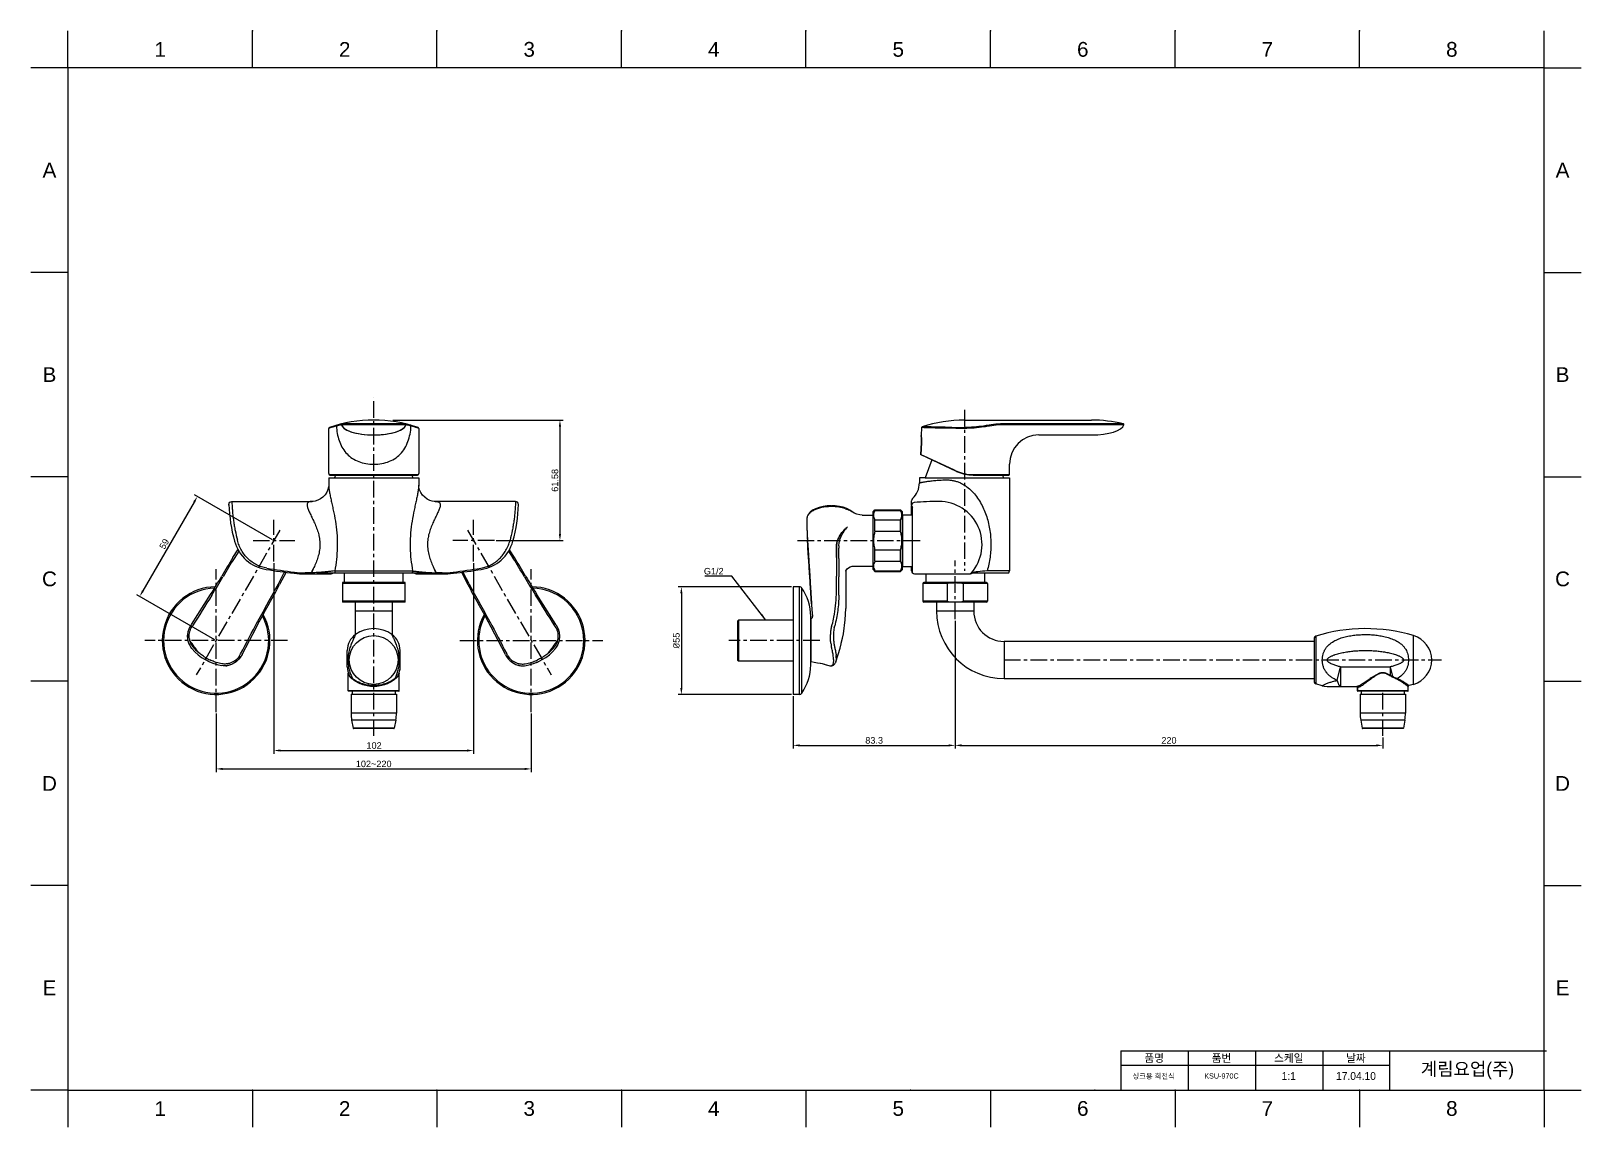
# Model space of a CAD drawing. Header units: millimetres. Extents: x 601 to 1195, y -13 to 407.
import ezdxf

# ---------------------------------------------------------------- set-up
doc = ezdxf.new("R2010")
doc.units = ezdxf.units.MM
doc.header["$LTSCALE"] = 0.1
doc.linetypes.add('CENTERX2', pattern=[101.6, 63.5, -12.7, 12.7, -12.7])
for name, color, linetype in [('02___PRT_ALL_AXES', 7, 'Continuous'), ('CENTER', 1, 'CENTERX2'), ('DIM', 3, 'Continuous'), ('FORM', 7, 'Continuous'), ('TEXT', 2, 'Continuous')]:
    doc.layers.add(name, color=color, linetype=linetype)
doc.styles.get("Standard").update_dxf_attribs({"font": 'arial.ttf'})
doc.dimstyles.new('ISO-25', dxfattribs={"dimtxt": 2.5, "dimasz": 2.5, "dimexe": 1.25, "dimexo": 0.625, "dimtad": 1, "dimlfac": 1.333333, "dimtxsty": 'Standard', "dimcen": 2.5, "dimadec": 0, "dimazin": 0, "dimtfac": 1, "dimtmove": 0, "dimatfit": 3, "dimfxl": 0, "dimarcsym": 0})

msp = doc.modelspace()

# ---------------------------------------------------------------- texts
at = {"char_height": 5.6566, "attachment_point": 5}
for s, width, insert in [('1', 50, (650.5638, 399.657)), ('2', 50, (721.2708, 399.657)), ('3', 50, (791.9779, 399.657)), ('4', 50, (862.685, 399.657)), ('5', 50, (933.392, 399.657)), ('6', 50, (1004.0991, 399.657)), ('7', 50, (1074.8062, 399.657)), ('8', 50, (1145.5132, 399.657)), ('A', 10, (608.1395, 353.4146)), ('A', 10, (1187.9375, 353.4146)), ('B', 10, (608.1395, 275.0711)), ('B', 10, (1187.9375, 275.0711)), ('C', 10, (608.1395, 196.7277)), ('C', 10, (1187.9375, 196.7277)), ('D', 10, (608.1395, 118.3843)), ('D', 10, (1187.9375, 118.3843)), ('E', 10, (608.1395, 40.0408)), ('E', 10, (1187.9375, 40.0408)), ('1', 50, (650.5638, -6.2016)), ('2', 50, (721.2708, -6.2016)), ('3', 50, (791.9779, -6.2016)), ('4', 50, (862.685, -6.2016)), ('5', 50, (933.392, -6.2016)), ('6', 50, (1004.0991, -6.2016)), ('7', 50, (1074.8062, -6.2016)), ('8', 50, (1145.5132, -6.2016))]:
    msp.add_mtext_dynamic_manual_height_columns(s, width=width, gutter_width=12.5, heights=[0], dxfattribs=dict(at, insert=insert))
at = {"layer": 'DIM', "insert": (866.4691, 198.4383), "char_height": 2.5, "attachment_point": 9}
msp.add_mtext('G1/2', dxfattribs=at)
at = {"layer": 'TEXT', "linetype": 'CENTERX2', "attachment_point": 5}
for s, insert, char_height in [('{\\fHYGothic-Medium|b0|i0|c129|p18;품명}', (1031.4705, 12.9738), 3), ('{\\fHYGothic-Medium|b0|i0|c129|p18;품번}', (1057.2402, 12.9738), 3), ('{\\fHYGothic-Medium|b0|i0|c129|p18;스케일}', (1083.01, 12.9738), 3), ('{\\fHYGothic-Medium|b0|i0|c129|p18;날짜}', (1108.7797, 12.9738), 3), ('{\\fHYGothic-Medium|b0|i0|c129|p18;계림요업(주)}', (1151.4926, 8.1987), 5), ('{\\fHYGothic-Medium|b0|i0|c129|p18;싱크용 회전식}', (1031.2369, 6.0875), 2), ('{\\fHYGothic-Medium|b0|i0|c129|p18;KSU-970C}', (1057.2402, 6.2713), 2), ('{\\fHYGothic-Medium|b0|i0|c129|p18;1:1}', (1083.01, 6.2628), 3), ('{\\fHYGothic-Medium|b0|i0|c129|p18;17.04.10}', (1108.7797, 6.2628), 3)]:
    msp.add_mtext_dynamic_manual_height_columns(s, width=60, gutter_width=12.5, heights=[0], dxfattribs=dict(at, insert=insert, char_height=char_height))

# ---------------------------------------------------------------- blocks, each defined once
blk = doc.blocks.new('*D3')
at = {"layer": 'Defpoints', "color": 0}
for p in [(694.13, 211.44), (642.72, 190.04), (672.01, 173.13)]:
    blk.add_point(p, dxfattribs=at)
at = {"layer": 'DIM', "color": 0, "lineweight": -2}
for p, q in [((663.59, 226.19), (643.97, 192.2)), ((693.59, 211.75), (663.76, 228.98)), ((671.47, 173.44), (641.64, 190.66))]:
    blk.add_line(p, q, dxfattribs=at)
at = {"layer": 'DIM', "color": 0}
for points in [[(663.23, 226.4), (663.95, 225.98), (664.84, 228.35)], [(643.61, 192.41), (644.33, 192), (642.72, 190.04)]]:
    blk.add_solid(points, dxfattribs=at)
at = {"layer": 'DIM', "color": 0, "insert": (652.13, 210.15), "char_height": 2.5, "attachment_point": 5, "rotation": 59.99927}
blk.add_mtext('59', dxfattribs=at)
blk = doc.blocks.new('*D4')
at = {"layer": 'Defpoints', "color": 0}
for p in [(694.13, 203.45), (770.64, 203.45), (770.64, 131)]:
    blk.add_point(p, dxfattribs=at)
at = {"layer": 'DIM', "color": 0, "lineweight": -2}
for p, q in [((694.13, 202.82), (694.13, 129.75)), ((770.64, 202.82), (770.64, 129.75)), ((696.63, 131), (768.14, 131))]:
    blk.add_line(p, q, dxfattribs=at)
at = {"layer": 'DIM', "color": 0}
for points in [[(696.63, 131.42), (696.63, 130.59), (694.13, 131)], [(768.14, 131.42), (768.14, 130.59), (770.64, 131)]]:
    blk.add_solid(points, dxfattribs=at)
at = {"layer": 'DIM', "color": 0, "insert": (732.53, 132.9), "char_height": 2.5, "attachment_point": 5}
blk.add_mtext('102', dxfattribs=at)
blk = doc.blocks.new('*D22')
at = {"layer": 'Defpoints', "color": 0}
for p in [(672.01, 145.75), (792.76, 145.75), (792.76, 123.95)]:
    blk.add_point(p, dxfattribs=at)
at = {"layer": 'DIM', "color": 0, "lineweight": -2}
for p, q in [((672.01, 145.13), (672.01, 122.7)), ((792.76, 145.13), (792.76, 122.7)), ((674.51, 123.95), (790.26, 123.95))]:
    blk.add_line(p, q, dxfattribs=at)
at = {"layer": 'DIM', "color": 0}
for points in [[(674.51, 124.37), (674.51, 123.54), (672.01, 123.95)], [(790.26, 124.37), (790.26, 123.54), (792.76, 123.95)]]:
    blk.add_solid(points, dxfattribs=at)
at = {"layer": 'DIM', "color": 0, "insert": (732.39, 125.86), "char_height": 2.5, "attachment_point": 5}
blk.add_mtext('102~220', dxfattribs=at)
blk = doc.blocks.new('*D23')
at = {"layer": 'Defpoints', "color": 0}
for p in [(739.14, 257.63), (778.64, 211.44), (803.75, 211.44)]:
    blk.add_point(p, dxfattribs=at)
at = {"layer": 'DIM', "color": 0, "lineweight": -2}
for p, q in [((739.77, 257.63), (805, 257.63)), ((803.75, 255.13), (803.75, 213.94)), ((779.26, 211.44), (805, 211.44))]:
    blk.add_line(p, q, dxfattribs=at)
at = {"layer": 'DIM', "color": 0}
for points in [[(803.34, 255.13), (804.17, 255.13), (803.75, 257.63)], [(803.34, 213.94), (804.17, 213.94), (803.75, 211.44)]]:
    blk.add_solid(points, dxfattribs=at)
at = {"layer": 'DIM', "color": 0, "insert": (801.85, 234.53), "char_height": 2.5, "attachment_point": 5, "rotation": 90}
blk.add_mtext('61.58', dxfattribs=at)
blk = doc.blocks.new('*D24')
at = {"layer": 'Defpoints', "color": 0}
for p in [(893.12, 193.75), (850.28, 152.5), (893.12, 152.5)]:
    blk.add_point(p, dxfattribs=at)
at = {"layer": 'DIM', "color": 0, "lineweight": -2}
for p, q in [((892.49, 193.75), (849.03, 193.75)), ((850.28, 191.25), (850.28, 155)), ((892.49, 152.5), (849.03, 152.5))]:
    blk.add_line(p, q, dxfattribs=at)
at = {"layer": 'DIM', "color": 0}
for points in [[(849.86, 191.25), (850.69, 191.25), (850.28, 193.75)], [(849.86, 155), (850.69, 155), (850.28, 152.5)]]:
    blk.add_solid(points, dxfattribs=at)
at = {"layer": 'DIM', "color": 0, "insert": (848.38, 173.13), "char_height": 2.5, "attachment_point": 5, "rotation": 90}
blk.add_mtext('{\\fISOCPEUR|b0|i0|c0|p34;%%C}55', dxfattribs=at)
blk = doc.blocks.new('*D25')
at = {"layer": 'Defpoints', "color": 0}
for p in [(955.18, 181.32), (893.12, 152.5), (955.18, 132.97)]:
    blk.add_point(p, dxfattribs=at)
at = {"layer": 'DIM', "color": 0, "lineweight": -2}
for p, q in [((955.18, 180.7), (955.18, 131.72)), ((893.12, 151.88), (893.12, 131.72)), ((895.62, 132.97), (952.68, 132.97))]:
    blk.add_line(p, q, dxfattribs=at)
at = {"layer": 'DIM', "color": 0}
for points in [[(895.62, 133.38), (895.62, 132.55), (893.12, 132.97)], [(952.68, 133.38), (952.68, 132.55), (955.18, 132.97)]]:
    blk.add_solid(points, dxfattribs=at)
at = {"layer": 'DIM', "color": 0, "insert": (924.15, 134.87), "char_height": 2.5, "attachment_point": 5}
blk.add_mtext('83.3', dxfattribs=at)
blk = doc.blocks.new('*D26')
at = {"layer": 'Defpoints', "color": 0}
for p in [(955.18, 181.32), (1119.06, 136.57), (1119.06, 132.97)]:
    blk.add_point(p, dxfattribs=at)
at = {"layer": 'DIM', "color": 0, "lineweight": -2}
for p, q in [((955.18, 180.7), (955.18, 131.72)), ((957.68, 132.97), (1116.56, 132.97)), ((1119.06, 135.94), (1119.06, 131.72))]:
    blk.add_line(p, q, dxfattribs=at)
at = {"layer": 'DIM', "color": 0}
for points in [[(957.68, 133.38), (957.68, 132.55), (955.18, 132.97)], [(1116.56, 133.38), (1116.56, 132.55), (1119.06, 132.97)]]:
    blk.add_solid(points, dxfattribs=at)
at = {"layer": 'DIM', "color": 0, "insert": (1037.12, 134.87), "char_height": 2.5, "attachment_point": 5}
blk.add_mtext('220', dxfattribs=at)

# ---------------------------------------------------------------- dimensions: what is measured, and where the dimension line sits
at = {"layer": 'DIM'}
for base, p1, p2, text, picture, middle in [((803.7517, 211.4416), (739.1412, 257.6253), (778.6388, 211.4416), '61.58', '*D23', (801.8503, 234.5334)), ((850.2768, 152.5011), (893.119, 193.7511), (893.119, 152.5011), '{\\fISOCPEUR|b0|i0|c0|p34;%%C}55', '*D24', (848.3805, 173.1261))]:
    dim = msp.add_linear_dim(base=base, p1=p1, p2=p2, angle=90, text=text, dimstyle='ISO-25', dxfattribs=at)
    dim.commit()
    dim.dimension.update_dxf_attribs({"geometry": picture, "text_midpoint": middle})
dim = msp.add_aligned_dim(p1=(694.1341, 211.4416), p2=(672.0119, 173.1261), distance=-33.8253, text='59', dimstyle='ISO-25', dxfattribs=at)
dim.commit()
dim.dimension.update_dxf_attribs({"geometry": '*D3', "text_midpoint": (652.133, 210.1476)})
for base, p1, p2, text, picture, middle in [((770.6445, 131.0019), (694.1341, 203.4474), (770.6445, 203.4474), '102', '*D4', (732.5296, 131.0019)), ((955.1815, 132.9661), (893.119, 152.5011), (955.1815, 181.3202), '83.3', '*D25', (924.1502, 132.9661)), ((792.7624, 123.9539), (672.0124, 145.7511), (792.7624, 145.7511), '102~220', '*D22', (732.3874, 123.9539))]:
    dim = msp.add_linear_dim(base=base, p1=p1, p2=p2, text=text, dimstyle='ISO-25', dxfattribs=at)
    dim.commit()
    dim.dimension.update_dxf_attribs({"geometry": picture, "text_midpoint": middle, "dimtype": 160})
dim = msp.add_linear_dim(base=(1119.0565, 132.9661), p1=(955.1815, 181.3202), p2=(1119.0565, 136.5683), text='220', dimstyle='ISO-25', dxfattribs=at)
dim.commit()
dim.dimension.update_dxf_attribs({"geometry": '*D26', "text_midpoint": (1037.119, 134.8675)})

# ---------------------------------------------------------------- linework, layer by layer
for p, q in [((615.2102, 392.5863), (615.2102, 406.7277)), ((685.9173, 392.5863), (685.9173, 406.7277)), ((756.6244, 392.5863), (756.6244, 406.7277)), ((827.3314, 392.5863), (827.3314, 406.7277)), ((898.0385, 392.5863), (898.0385, 406.7277)), ((968.7456, 392.5863), (968.7456, 406.7277)), ((1039.4526, 392.5863), (1039.4526, 406.7277)), ((1110.1597, 392.5863), (1110.1597, 406.7277)), ((1180.8668, 392.5863), (1180.8668, 406.7277)), ((615.2102, 392.5863), (601.0688, 392.5863)), ((1180.8668, 392.5863), (615.2102, 392.5863)), ((615.2102, 392.5863), (615.2102, 0.8691)), ((1180.8668, 0.8691), (1180.8668, 392.5863)), ((1180.8668, 392.5863), (1195.0082, 392.5863)), ((615.2102, 314.2429), (601.0688, 314.2429)), ((1180.8668, 314.2429), (1195.0082, 314.2429)), ((615.2102, 235.8994), (601.0688, 235.8994)), ((715.1393, 235.4477), (749.6393, 235.4477)), ((943.7485, 235.4599), (941.494, 235.4599)), ((943.7485, 235.4599), (973.7395, 235.4599)), ((973.7395, 235.4599), (975.994, 235.4599)), ((1180.8668, 235.8994), (1195.0082, 235.8994)), ((919.5732, 221.2036), (923.719, 221.2036)), ((934.969, 221.3477), (934.969, 201.5477)), ((916.5197, 201.6917), (923.719, 201.6917)), ((913.3114, 192.6115), (913.2785, 185.4461)), ((615.2102, 157.556), (601.0688, 157.556)), ((1180.8668, 157.556), (1195.0082, 157.556)), ((615.2102, 79.2126), (601.0688, 79.2126)), ((1180.8668, 79.2126), (1195.0082, 79.2126)), ((615.2102, 0.8691), (601.0688, 0.8691)), ((615.2102, 0.8691), (1180.8668, 0.8691)), ((615.2102, 0.8691), (615.2102, -13.2723)), ((685.9173, 0.8691), (685.9173, -13.2723)), ((756.6244, 0.8691), (756.6244, -13.2723)), ((827.3314, 0.8691), (827.3314, -13.2723)), ((898.0385, 0.8691), (898.0385, -13.2723)), ((968.7456, 0.8691), (968.7456, -13.2723)), ((1039.4526, 0.8691), (1039.4526, -13.2723)), ((1110.1597, 0.8691), (1110.1597, -13.2723)), ((1180.8668, 0.8691), (1195.0082, 0.8691)), ((1180.8668, 0.8691), (1180.8668, -13.2723))]:
    msp.add_line(p, q)
at = {"color": 7, "linetype": 'Continuous'}
for p, q in [((744.7123, 255.7652), (720.0663, 255.7652)), ((744.4361, 256.2283), (720.3425, 256.2283)), ((958.744, 257.6253), (1007.494, 257.6253)), ((975.3235, 255.7652), (975.3235, 256.2283)), ((1019.5408, 256.2283), (975.3235, 256.2283)), ((1019.817, 255.7652), (975.3235, 255.7652)), ((715.4718, 254.561), (715.1393, 254.4512)), ((715.1393, 237.0998), (715.1393, 254.4512)), ((749.6393, 254.4512), (749.0714, 254.6372)), ((749.6393, 254.4512), (749.6393, 237.0991)), ((942.3259, 254.7442), (942.1879, 251.7295)), ((942.1887, 251.7224), (942.1879, 251.7295)), ((942.1916, 251.6968), (942.1887, 251.7224)), ((942.2005, 251.5969), (942.2313, 251.2773)), ((953.8875, 254.8311), (953.6997, 254.833)), ((987.2127, 251.9631), (987.2399, 251.949)), ((987.2438, 251.949), (1007.494, 251.949)), ((942.281, 248.9545), (942.0774, 244.4468)), ((942.0774, 244.4461), (942.0793, 244.4468)), ((942.0793, 244.4468), (942.2829, 248.9544)), ((942.0793, 244.4468), (942.1755, 244.4022)), ((955.7301, 237.9781), (942.1639, 244.3041)), ((942.1755, 244.4022), (942.607, 244.2024)), ((942.281, 248.9545), (942.2829, 248.9544)), ((942.607, 244.2024), (942.938, 244.0491)), ((942.938, 244.0491), (954.8062, 238.5586)), ((946.3036, 242.3737), (943.7485, 235.4599)), ((954.8062, 238.5586), (955.7674, 238.1142)), ((955.7674, 238.1142), (955.7861, 238.1056)), ((975.9753, 240.7177), (975.994, 240.7014)), ((715.1393, 235.4477), (715.1393, 232.6914)), ((715.3301, 236.6522), (715.6156, 236.5727)), ((715.4686, 236.7227), (749.31, 236.7227)), ((715.6158, 236.5727), (749.1628, 236.5727)), ((717.8051, 236.5727), (717.3938, 235.4599)), ((746.9735, 236.5727), (747.3848, 235.4599)), ((749.163, 236.5727), (749.4469, 236.6511)), ((749.4469, 236.6511), (749.5995, 236.8505)), ((749.6393, 235.4477), (749.6393, 232.6878)), ((941.494, 235.4477), (941.494, 233.5971)), ((958.744, 237.0998), (958.7104, 236.9536)), ((962.0694, 236.5727), (975.8436, 236.5727)), ((962.0729, 236.7227), (962.0986, 236.7227)), ((962.0986, 236.7227), (975.994, 236.7227)), ((973.3282, 236.5727), (973.7395, 235.4599)), ((975.994, 235.4477), (975.994, 199.8227)), ((678.0422, 226.4477), (708.8269, 226.4477)), ((786.7364, 226.4477), (755.9517, 226.4477)), ((938.494, 225.1267), (938.494, 226.7234)), ((676.9178, 225.2869), (676.9174, 225.3037)), ((787.8608, 225.2869), (787.8612, 225.3037)), ((898.3701, 219.7596), (898.3707, 219.6176)), ((898.3707, 219.771), (898.3704, 219.7597)), ((904.555, 224.5327), (903.0634, 224.1717)), ((906.1097, 224.7516), (904.555, 224.5327)), ((907.5148, 224.8266), (906.107, 224.7514)), ((907.5121, 224.8268), (907.819, 224.8268)), ((907.819, 224.4777), (907.7439, 224.4777)), ((912.3243, 224.2157), (910.8237, 224.5634)), ((916.4728, 222.0149), (915.5676, 222.628)), ((923.719, 222.5102), (924.469, 223.2602)), ((923.719, 200.3852), (923.719, 222.5102)), ((923.719, 200.3852), (923.719, 222.5102)), ((924.469, 222.9914), (924.469, 223.2602)), ((924.469, 222.9914), (934.219, 222.9914)), ((934.219, 222.9914), (934.219, 223.2602)), ((934.969, 222.5102), (934.219, 223.2602)), ((934.969, 200.3852), (934.969, 222.5102)), ((934.969, 221.3477), (938.869, 221.3477)), ((938.494, 221.3477), (938.494, 224.8987)), ((938.869, 198.9842), (938.869, 224.1812)), ((898.458, 214.0348), (898.5797, 211.4503)), ((924.469, 215.0494), (924.469, 219.3896)), ((924.469, 219.3896), (934.219, 219.3896)), ((924.469, 215.0494), (934.219, 215.0494)), ((934.219, 215.0494), (934.219, 219.3896)), ((678.4524, 204.915), (680.3805, 207.9625)), ((786.3262, 204.915), (784.3981, 207.9625)), ((898.5697, 211.7893), (898.5946, 211.4317)), ((898.5808, 211.4504), (898.582, 211.4308)), ((909.6863, 208.8172), (909.6814, 204.9151)), ((910.6409, 204.6461), (910.6421, 208.5315)), ((680.6847, 207.4445), (678.9188, 204.6457)), ((784.0939, 207.4445), (785.8598, 204.6457)), ((924.469, 203.5058), (924.469, 207.8459)), ((924.469, 207.8459), (934.219, 207.8459)), ((924.469, 203.5058), (934.219, 203.5058)), ((934.219, 203.5058), (934.219, 207.8459)), ((687.4243, 199.8202), (687.3871, 199.7558)), ((695.8562, 194.8676), (697.9951, 198.9334)), ((698.7965, 199.3139), (696.3225, 194.5976)), ((698.2853, 199.3787), (698.214, 199.2702)), ((708.4818, 199.0819), (706.1481, 199.0819)), ((706.15, 199.0819), (708.4837, 199.0819)), ((706.15, 198.6977), (716.1394, 198.6977)), ((710.8799, 199.0727), (753.8987, 199.0727)), ((717.4834, 199.8227), (747.2952, 199.8227)), ((721.1393, 195.3227), (721.1393, 199.0727)), ((743.6393, 195.3227), (743.6393, 199.0727)), ((748.6392, 198.6977), (758.6286, 198.6977)), ((758.6286, 199.0819), (756.2949, 199.0819)), ((758.6286, 199.0819), (756.2949, 199.0819)), ((756.2968, 199.0819), (758.6305, 199.0819)), ((765.9821, 199.3139), (768.4561, 194.5976)), ((766.4933, 199.3787), (766.5646, 199.2702)), ((768.9224, 194.8676), (766.7835, 198.9334)), ((777.3543, 199.8202), (777.3915, 199.7558)), ((899.2207, 201.8357), (899.3437, 199.9199)), ((899.3437, 199.9199), (899.4037, 198.9822)), ((899.3974, 198.9917), (899.8764, 191.5002)), ((909.709, 197.8351), (909.709, 197.8614)), ((910.672, 197.5889), (910.672, 197.5669)), ((913.2885, 199.8203), (913.2885, 199.7558)), ((913.2911, 199.7546), (913.3403, 199.8876)), ((923.719, 200.3852), (924.469, 199.6352)), ((924.469, 199.6352), (924.469, 199.904)), ((924.469, 199.904), (934.219, 199.904)), ((934.969, 200.3852), (934.219, 199.6352)), ((934.219, 199.6352), (934.219, 199.904)), ((934.969, 201.5477), (938.869, 201.5477)), ((938.494, 199.8227), (938.494, 201.5477)), ((939.619, 198.6977), (960.8392, 198.6977)), ((943.9315, 198.6977), (943.9315, 195.3227)), ((943.9315, 198.6977), (943.9315, 195.3227)), ((960.5661, 198.6977), (960.8391, 198.6977)), ((961.784, 199.0727), (975.7075, 199.0727)), ((966.4315, 199.0727), (966.4315, 195.3227)), ((966.4315, 199.0727), (966.4315, 195.3227)), ((975.994, 199.8227), (967.426, 199.8227)), ((662.5727, 179.2479), (669.8865, 190.8079)), ((720.3893, 195.3227), (720.3893, 187.8227)), ((744.3893, 195.3227), (720.3893, 195.3227)), ((744.3893, 194.9477), (720.3893, 194.9477)), ((744.3893, 187.8227), (744.3893, 195.3227)), ((802.2059, 179.2479), (794.8921, 190.8079)), ((895.5321, 152.5011), (895.5321, 193.7511)), ((896.4646, 152.9967), (896.4646, 193.2554)), ((952.1581, 194.9477), (942.8065, 194.9477)), ((967.1814, 195.3227), (943.1815, 195.3227)), ((952.1581, 194.9477), (952.1581, 188.1977)), ((955.0017, 195.3227), (955.068, 195.3227)), ((958.2048, 194.9477), (958.2048, 188.1977)), ((967.5565, 194.9477), (958.2048, 194.9477)), ((744.3893, 188.1977), (720.3893, 188.1977)), ((744.3893, 187.8227), (720.3893, 187.8227)), ((725.2643, 187.8227), (725.2643, 175.3399)), ((739.5143, 184.4477), (725.2643, 184.4477)), ((739.5143, 187.8227), (739.5143, 175.3399)), ((900.1563, 186.9898), (900.3093, 185.0169)), ((900.2742, 185.4607), (900.3095, 185.0169)), ((900.3098, 185.0147), (900.5424, 182.3425)), ((952.1581, 188.1977), (942.8065, 188.1977)), ((967.1814, 187.8227), (943.1816, 187.8227)), ((948.0565, 187.8227), (948.0565, 184.4477)), ((962.3065, 184.4477), (948.0565, 184.4477)), ((967.5565, 188.1977), (958.2048, 188.1977)), ((962.3065, 187.8227), (962.3065, 184.4477)), ((661.6841, 177.6824), (662.0907, 178.4708)), ((662.4909, 177.974), (662.9671, 178.749)), ((681.9317, 167.8185), (687.442, 178.3221)), ((687.442, 178.3221), (688.3905, 180.1303)), ((777.3366, 178.3221), (776.3881, 180.1303)), ((782.8469, 167.8185), (777.3366, 178.3221)), ((802.2877, 177.974), (801.8115, 178.749)), ((803.0945, 177.6824), (802.6879, 178.4708)), ((872.119, 181.0011), (871.744, 180.6261)), ((871.744, 180.6259), (871.744, 165.6263)), ((893.119, 181.0011), (872.119, 181.0011)), ((872.119, 181.0011), (872.119, 165.2511)), ((899.8664, 163.8058), (899.8664, 182.4463)), ((900.0462, 181.5188), (899.869, 181.3933)), ((899.869, 181.3933), (899.869, 165.0607)), ((900.2509, 181.7293), (900.0462, 181.5188)), ((900.3064, 181.814), (900.2509, 181.7293)), ((900.4272, 182.0385), (900.3719, 181.9241)), ((900.3719, 181.9241), (900.3722, 181.9246)), ((900.572, 182.4584), (900.5705, 182.4498)), ((661.6832, 177.6801), (661.6841, 177.6824)), ((725.3893, 175.4444), (725.3833, 175.4309)), ((803.0954, 177.6801), (803.0945, 177.6824)), ((911.5107, 171.9809), (912.3555, 175.7452)), ((973.9315, 172.8227), (973.9315, 158.5727)), ((1092.8065, 172.8227), (973.9315, 172.8227)), ((1092.8065, 174.1444), (1092.8065, 157.2509)), ((1093.3381, 174.862), (1093.3381, 156.5334)), ((1100.2416, 172.8627), (1100.2512, 172.8682)), ((661.5527, 172.1026), (661.5515, 172.1101)), ((661.5529, 172.1023), (661.5527, 172.1026)), ((661.7761, 171.5634), (661.7758, 171.5642)), ((662.7209, 170.0694), (662.7221, 170.0678)), ((667.7936, 165.819), (668.1804, 166.489)), ((680.9715, 167.3042), (681.4046, 168.1041)), ((681.1218, 166.4589), (681.1201, 166.4567)), ((681.6019, 167.206), (681.1218, 166.4589)), ((722.2643, 163.0727), (722.2643, 169.3527)), ((742.5143, 163.0727), (742.5143, 169.3528)), ((783.1767, 167.206), (783.6568, 166.4589)), ((783.8071, 167.3042), (783.374, 168.1041)), ((783.6568, 166.4589), (783.6585, 166.4567)), ((796.985, 165.819), (796.5982, 166.489)), ((802.0577, 170.0694), (802.0565, 170.0678)), ((803.0025, 171.5634), (803.0028, 171.5642)), ((803.2257, 172.1023), (803.2259, 172.1026)), ((803.2259, 172.1026), (803.2271, 172.1101)), ((909.4336, 164.9801), (911.1075, 170.1846)), ((669.6328, 164.8846), (667.7912, 165.8202)), ((669.9925, 164.7505), (669.6328, 164.8846)), ((674.0088, 163.5514), (674.0108, 163.5511)), ((675.778, 163.48), (675.7772, 163.4799)), ((676.3619, 163.5571), (676.3616, 163.557)), ((676.3674, 163.5595), (676.3619, 163.5571)), ((742.1393, 160.6715), (742.1425, 160.7202)), ((742.1425, 160.7202), (742.1571, 160.7858)), ((788.4112, 163.5595), (788.4167, 163.5571)), ((788.4167, 163.5571), (788.417, 163.557)), ((789.0006, 163.48), (789.0014, 163.4799)), ((790.7698, 163.5514), (790.7678, 163.5511)), ((794.7861, 164.7505), (795.1458, 164.8846)), ((795.1458, 164.8846), (796.9874, 165.8202)), ((872.119, 165.2511), (871.744, 165.6261)), ((893.119, 165.2511), (872.119, 165.2511)), ((899.9814, 165.05), (899.9817, 165.05)), ((902.5047, 164.6559), (903.5007, 164.4623)), ((903.4997, 164.4626), (903.5, 164.4625)), ((903.5, 164.4625), (904.2196, 164.2986)), ((903.6819, 164.4209), (904.25, 164.2909)), ((904.2196, 164.2986), (905.051, 164.0638)), ((904.25, 164.2909), (905.098, 164.0491)), ((905.051, 164.0638), (905.7707, 163.8197)), ((905.098, 164.0491), (905.7913, 163.8126)), ((905.7913, 163.8126), (905.7918, 163.8125)), ((906.3202, 163.6486), (906.7302, 163.5596)), ((907.4493, 163.4727), (907.4502, 163.4726)), ((907.4493, 163.4727), (907.7372, 163.4541)), ((907.7372, 163.4541), (907.744, 163.4538)), ((907.744, 163.4537), (907.9325, 163.4574)), ((908.4955, 163.6618), (908.5862, 163.7129)), ((908.7613, 163.8637), (908.7542, 163.8567)), ((908.7612, 163.8639), (909.0652, 164.2338)), ((909.0652, 164.2338), (909.1703, 164.4288)), ((909.4119, 164.9217), (909.408, 164.9112)), ((909.4337, 164.9806), (909.4333, 164.9794)), ((909.4529, 165.0392), (909.4503, 165.0313)), ((1101.6375, 157.8415), (1102.8703, 163.0727)), ((1102.8703, 163.0727), (1121.9095, 163.0727)), ((1102.8703, 163.0727), (1102.8703, 155.5727)), ((1121.9095, 163.0727), (1122.7883, 159.343)), ((1121.9095, 163.0727), (1121.9095, 159.8079)), ((973.9315, 158.5727), (1092.8065, 158.5727)), ((1097.772, 155.5727), (1109.2777, 155.5727)), ((1109.6399, 155.1977), (1109.3065, 155.1977)), ((1109.3065, 155.1977), (1109.3065, 153.8477)), ((742.1393, 153.8477), (722.6393, 153.8477)), ((741.9891, 153.6977), (722.7895, 153.6977)), ((723.6893, 152.5727), (723.6893, 145.3113)), ((724.1393, 153.6977), (724.1393, 152.5727)), ((740.6393, 153.6977), (740.6393, 152.5727)), ((741.0893, 152.5727), (741.0893, 145.3113)), ((1128.8065, 153.8477), (1109.3065, 153.8477)), ((1128.6565, 153.6977), (1109.4565, 153.6977)), ((741.0893, 145.3113), (723.6893, 145.3113)), ((740.8434, 142.6064), (723.9352, 142.6064)), ((723.9352, 142.6064), (724.4918, 139.5706)), ((740.8434, 142.6064), (740.2868, 139.5706)), ((1127.7565, 145.3113), (1110.3565, 145.3113)), ((1127.5106, 142.6064), (1110.6024, 142.6064)), ((740.2868, 139.5706), (724.4918, 139.5706)), ((740.1393, 139.4477), (724.6393, 139.4477)), ((1126.954, 139.5706), (1111.159, 139.5706)), ((1126.8065, 139.4477), (1111.3065, 139.4477))]:
    msp.add_line(p, q, dxfattribs=at)
at = {"color": 40, "linetype": 'Continuous'}
for p, q in [((898.5946, 211.4317), (898.5697, 211.7896)), ((898.586, 211.3694), (898.5875, 211.3534)), ((909.6818, 204.9149), (909.6853, 208.8169)), ((909.6814, 204.9151), (909.6818, 204.9149))]:
    msp.add_line(p, q, dxfattribs=at)
at = {"color": 7, "linetype": 'Continuous'}
for points in [[(942.2313, 251.2773), (942.2681, 250.7738), (942.2943, 250.1303), (942.2955, 249.4039), (942.281, 248.9545)], [(715.1395, 232.701), (715.1376, 232.5801), (715.0775, 231.9655), (714.8644, 231.082), (714.4335, 230.0579), (713.7814, 229.0446), (712.9329, 228.1336), (711.9519, 227.3998), (710.9297, 226.883), (709.9832, 226.5857), (709.2386, 226.4667), (708.8323, 226.4477)], [(715.1393, 237.0991), (715.1779, 236.8538), (715.3301, 236.6522)], [(755.9438, 226.4477), (755.5508, 226.4657), (754.8291, 226.5781), (753.914, 226.8572), (752.9198, 227.3434), (751.9551, 228.0376), (751.1035, 228.9109), (750.4296, 229.9017), (749.9652, 230.9305), (749.7191, 231.8589), (749.6426, 232.5364), (749.6393, 232.6931)], [(676.9244, 225.068), (676.919, 225.2418), (676.9179, 225.2847)], [(787.8542, 225.068), (787.8596, 225.2418), (787.8607, 225.2847)], [(898.9016, 221.4948), (898.5009, 220.6163), (898.3705, 219.7712)], [(898.9015, 221.4946), (898.5008, 220.6161), (898.406, 220.0014)], [(901.6998, 223.6736), (900.526, 223.0477), (899.5856, 222.3162), (898.9015, 221.4946)], [(901.7001, 223.6737), (900.5258, 223.0476), (899.5853, 222.316)], [(904.557, 224.5331), (903.0645, 224.1721), (901.6998, 223.6736)], [(910.8236, 224.5634), (909.2561, 224.767), (907.819, 224.8266)], [(915.5646, 222.6238), (914.889, 223.1067), (913.6985, 223.7274), (912.3235, 224.2159)], [(919.5732, 221.2036), (918.6341, 221.2743), (917.5382, 221.5409), (916.4728, 222.0149)], [(898.3701, 219.7565), (898.3984, 216.8649), (898.458, 214.0348)], [(898.574, 211.4576), (898.8169, 207.9114), (899.0922, 203.7351), (899.3974, 198.9917)], [(898.582, 211.4308), (898.6236, 210.8295), (898.6743, 210.105), (898.7316, 209.2665), (898.7904, 208.3985), (898.8494, 207.5195), (898.9097, 206.611), (898.971, 205.6797), (899.0331, 204.7309), (899.0956, 203.7701), (899.1583, 202.8032), (899.2207, 201.8357)], [(899.4037, 198.9822), (899.5191, 197.1707), (899.5745, 196.2986), (899.6285, 195.4471), (899.6813, 194.6149), (899.733, 193.8004), (899.7836, 193.0022), (899.8585, 191.824)], [(913.3403, 199.8876), (913.4999, 200.1787), (913.8069, 200.5673), (914.2848, 200.985), (914.9304, 201.3557), (915.7216, 201.6097), (916.5197, 201.6917)], [(899.8764, 191.5002), (900.0134, 189.2334), (900.1563, 186.9898)], [(911.1076, 170.1847), (912.3555, 175.7448), (913.0616, 181.0558), (913.2785, 185.4461)], [(662.0905, 178.4704), (662.2491, 178.7295), (662.4561, 179.0625), (662.5728, 179.2479)], [(802.6881, 178.4704), (802.5295, 178.7295), (802.3225, 179.0625), (802.2058, 179.2479)], [(900.3756, 181.9222), (900.3617, 181.8963), (900.2417, 181.7175), (900.036, 181.5104), (899.869, 181.3933)], [(900.5705, 182.4498), (900.5366, 182.3205), (900.4272, 182.0385)], [(661.1708, 173.6639), (661.0972, 174.9612), (661.2301, 176.1991), (661.5351, 177.3042), (661.6832, 177.6801)], [(661.5527, 172.1026), (661.4024, 172.558), (661.2565, 173.1453), (661.1708, 173.6639)], [(803.6078, 173.6639), (803.6814, 174.9612), (803.5485, 176.1991), (803.2435, 177.3042), (803.0954, 177.6801)], [(803.2259, 172.1026), (803.3762, 172.558), (803.5221, 173.1453), (803.6078, 173.6639)], [(661.7758, 171.5642), (661.688, 171.7616), (661.5529, 172.1023)], [(662.7209, 170.0694), (662.3264, 170.5904), (661.8804, 171.348), (661.7761, 171.5634)], [(681.1201, 166.4567), (680.8699, 166.1421), (680.0448, 165.3075), (679.0004, 164.5553), (677.8985, 164.0057)], [(681.9317, 167.8185), (681.7467, 167.4726), (681.6017, 167.2056)], [(782.8469, 167.8185), (783.0319, 167.4726), (783.1769, 167.2056)], [(783.6585, 166.4567), (783.9087, 166.1421), (784.7338, 165.3075), (785.7782, 164.5553), (786.8801, 164.0057)], [(802.0577, 170.0694), (802.4522, 170.5904), (802.8982, 171.348), (803.0025, 171.5634)], [(803.0028, 171.5642), (803.0906, 171.7616), (803.2257, 172.1023)], [(675.7772, 163.4799), (675.5376, 163.4624), (674.6589, 163.47), (674.0108, 163.5511)], [(676.3616, 163.557), (675.9954, 163.503), (675.778, 163.48)], [(677.8986, 164.0057), (677.4254, 163.8271), (676.828, 163.6541), (676.3619, 163.557)], [(722.6214, 160.7858), (722.6362, 160.7199), (722.6393, 160.6715)], [(786.88, 164.0057), (787.3532, 163.8271), (787.9506, 163.6541), (788.4167, 163.557)], [(788.417, 163.557), (788.7832, 163.503), (789.0006, 163.48)], [(789.0014, 163.4799), (789.241, 163.4624), (790.1197, 163.47), (790.7678, 163.5511)], [(899.869, 165.0607), (899.8828, 165.0598), (899.9617, 165.0521), (899.982, 165.0494)], [(899.9817, 165.0499), (901.1071, 164.8919), (902.5047, 164.6559)], [(905.7905, 163.813), (905.8828, 163.78), (906.3215, 163.6481)], [(906.7298, 163.5597), (907.1299, 163.5019), (907.4497, 163.4725)], [(907.9325, 163.4574), (908.2797, 163.5415), (908.5846, 163.7115), (908.7542, 163.8567)], [(908.7611, 163.8638), (909.074, 164.2469), (909.3594, 164.7861), (909.409, 164.9125)], [(1095.8794, 155.8155), (1096.5603, 155.6712), (1097.7722, 155.5727)]]:
    msp.add_lwpolyline(points, dxfattribs=at)
for centre, radius, start, end in [((732.3893, 204.9831), 52.6422, 71.163992, 108.8359816), ((731.0431, 209.14), 47.9849, 105.3544003, 105.6417211), ((730.7315, 210.2755), 46.8073, 105.0606931, 105.3547262), ((720.4283, 255.8633), 0.375, 103.2290014, 195.1638727), ((721.6215, 256.1894), 1.6116, 195.2568748, 199.0188868), ((744.3503, 255.8633), 0.375, 344.835977, 76.7709746), ((733.8142, 209.4275), 47.6868, 74.3562109, 74.7776535), ((958.744, 204.9831), 52.6422, 90, 107.8755711), ((1007.494, 204.9831), 52.6422, 76.7709867, 90), ((1019.455, 255.8633), 0.375, 344.8358764, 76.7709867), ((715.5143, 254.4512), 0.375, 108.8359816, 180), ((732.3289, 202.9391), 54.3045, 105.1841935, 108.0844846), ((732.3897, 288.0843), 36.1353, 268.3933273, 268.6004553), ((732.3898, 288.0821), 36.1331, 268.6001623, 269.9920788), ((732.3893, 287.9675), 36.0185, 269.9928961, 270.2470148), ((732.3886, 288.0843), 36.1353, 270.2473451, 271.0564077), ((732.3882, 288.1134), 36.1644, 271.056242, 271.3578116), ((732.4468, 202.9302), 54.3138, 72.1765933, 74.8153701), ((749.2643, 254.4512), 0.375, 0, 71.163992), ((924.5173, 249.7344), 17.7829, 5.6296815, 6.3355921), ((924.6677, 249.7386), 17.6328, 358.9693954, 5.6641065), ((942.7005, 254.7271), 0.375, 107.875571, 177.3786964), ((958.8143, 740.8236), 486.0175, 269.4191798, 269.9917142), ((987.2438, 240.6992), 11.2499, 90.0000025, 180.000002), ((924.9273, 249.7369), 17.3732, 357.4183755, 358.6280258), ((924.7579, 249.7422), 17.5427, 358.6241445, 358.9525458), ((962.0694, 251.5727), 15, 245, 270), ((962.0869, 251.7831), 15.059, 245.2658136, 257.1743207), ((933.2443, 233.5973), 8.2498, 312.842177, 359.9990405), ((962.0981, 251.8267), 15.104, 257.1695335, 269.9045544), ((975.844, 236.7227), 0.15, 270, 0), ((939.6188, 226.7235), 1.1248, 132.8395576, 180.0042908), ((939.619, 224.8988), 1.125, 95.1782651, 165.2228919), ((948.994, 121.4477), 105, 90.0000229, 95.1781466), ((948.994, 209.9477), 16.5, 318.8118487, 90.0000002), ((736.8874, 227.1977), 60, 181.8250397, 195.4565695), ((727.8912, 227.1977), 60, 344.5434305, 358.1749603), ((913.3724, 219.9176), 3.4837, 50.9991354, 51.3707065), ((939.619, 224.8988), 1.125, 170.8423766, 180.001916), ((1144.203, 220.7335), 245.8349, 180.2600693, 180.887557), ((1243.6365, 222.1497), 345.2784, 180.8669488, 181.0128209), ((1045.5201, 218.4687), 147.128, 180.943322, 181.6406636), ((693.5149, 215.2048), 15, 195.4565644, 261.1529025), ((771.2637, 215.2048), 15, 278.8470975, 344.5434356), ((901.4278, 211.6573), 2.8608, 184.1568342, 184.5512803), ((901.3995, 211.6548), 2.8324, 184.5473653, 187.6205111), ((-1241.3429, 64.607), 2144.9686, 3.6011793, 3.9250073), ((867.9555, 85.0208), 224.2455, 147.679421, 149.7879686), ((879.1705, 78.3819), 236.7336, 147.7675961, 149.7647022), ((585.6081, 78.3819), 236.7336, 30.2352978, 32.2324039), ((596.8231, 85.0208), 224.2455, 30.2120314, 32.320579), ((1619.0444, 204.0384), 709.3627, 179.9291994, 180.4989233), ((1695.5534, 204.3932), 784.9117, 179.9815758, 180.4966463), ((474.9087, 314.0263), 230.6493, 327.7086948, 329.758693), ((468.3775, 317.7011), 238.6869, 327.8010683, 329.7807179), ((732.3874, 464.9477), 267.75, 261.1529025, 263.4563585), ((732.527, 447.1427), 249.6793, 260.5146496, 262.9778256), ((738.8759, 172.6312), 48.6111, 146.8565997, 147.24323), ((726.2804, 180.7981), 33.5998, 146.6488228, 146.774309), ((706.1481, 236.1977), 37.5, 263.4563586, 270), ((706.15, 236.1977), 37.5, 263.4563586, 270), ((706.1486, 232.9892), 33.9073, 262.9769302, 269.9991193), ((758.6144, 233.2114), 34.1295, 270.0237676, 277.0001829), ((758.6286, 236.1977), 37.5, 270, 276.5436414), ((758.6286, 236.1977), 37.5, 270, 276.5436414), ((758.63, 232.9892), 33.9073, 270.0008807, 277.0230698), ((758.6305, 236.1977), 37.5, 270, 276.5436414), ((732.2516, 447.1427), 249.6793, 277.0221744, 279.4853504), ((732.3912, 464.9477), 267.75, 276.5436415, 278.8470975), ((738.4982, 180.7981), 33.5998, 33.225691, 33.3511772), ((725.9027, 172.6312), 48.6111, 32.75677, 33.1434003), ((996.4011, 317.7011), 238.6869, 210.2192821, 212.1989317), ((989.8699, 314.0263), 230.6493, 210.241307, 212.2913052), ((903.4637, 199.252), 4.0746, 183.6637003, 184.7654991), ((675.1847, 195.773), 234.5326, 358.7879751, 0.503773), ((661.815, 195.3861), 248.8662, 358.88216, 0.5021569), ((908.288, 199.6829), 5.0011, 1.5487355, 1.9715356), ((908.4836, 199.6879), 4.8054, 0.8099904, 1.5522986), ((2148.6143, 200.2382), 1235.3265, 180.0223773, 180.353737), ((939.619, 199.8227), 1.125, 180, 270), ((960.5644, 199.8227), 1.125, 270.0007694, 318.8116403), ((960.8494, 200.0638), 1.3638, 291.3497806, 302.2739182), ((962.4573, 195.5182), 3.7289, 102.4428104, 102.8133143), ((962.7293, 194.273), 5.0035, 101.4373273, 102.4117947), ((974.869, 199.8227), 1.125, 318.1896851, 0), ((672.0124, 173.1261), 20.625, 90.8551417, 29.1448965), ((672.0124, 173.1261), 20.1294, 91.7474674, 28.2525978), ((4050.7384, -1940.1534), 3995.8406, 147.776623, 147.9758276), ((486.3808, 305.1591), 236.7354, 330.2352999, 332.2326115), ((497.7394, 298.7652), 224.2455, 330.2120317, 332.320578), ((967.0392, 298.7652), 224.2455, 207.679422, 209.7879683), ((978.3978, 305.1591), 236.7354, 207.7673885, 209.7647001), ((792.7662, 173.1261), 20.625, 150.8551035, 89.1448583), ((792.7662, 173.1261), 20.1294, 151.7474022, 88.2525326), ((-2585.9598, -1940.1534), 3995.8406, 32.0241724, 32.223377), ((895.5321, 192.6261), 1.125, 34.0171175, 90), ((904.2082, 191.7737), 4.3404, 183.6132504, 184.1567217), ((943.1815, 194.9477), 0.375, 90, 180), ((967.1815, 194.9477), 0.375, 0, 90), ((899.0396, 69.0582), 238.692, 150.2192777, 152.1940752), ((892.5874, 72.8794), 230.6493, 150.2413065, 152.2913052), ((572.1912, 72.8794), 230.6493, 27.7086948, 29.7586935), ((565.739, 69.0582), 238.692, 27.8059248, 29.7807223), ((1100.7911, 201.1147), 201.1186, 183.4270133, 183.9516589), ((943.1815, 188.1977), 0.375, 180, 270), ((973.9315, 184.4477), 25.875, 180, 270), ((973.9315, 184.4477), 11.625, 180, 270), ((967.1815, 188.1977), 0.375, 270, 0), ((-2744.6858, 1987.9853), 3879.4411, 332.0235164, 332.2289941), ((4209.4644, 1987.9853), 3879.4411, 207.7710059, 207.9764836), ((903.6957, 182.4097), 3.146, 179.110588, 180.3831081), ((903.5762, 182.4112), 3.0265, 178.7872922, 179.1043688), ((897.1952, 182.1862), 3.3674, 4.6192491, 4.9237574), ((897.1937, 182.1861), 3.369, 3.4396793, 4.6191757), ((912.4083, 177.1308), 4.7857, 163.6046172, 167.0671795), ((778.8007, 223.3829), 136.6066, 340.8106957, 341.1513426), ((858.8616, 191.2121), 51.7163, 345.1685276, 346.0549335), ((668.5746, 174.8339), 6.888, 188.7595113, 194.2409802), ((729.7643, 169.3527), 7.5, 125.685322, 180), ((735.0143, 169.3527), 7.5, 0, 54.3146656), ((796.204, 174.8339), 6.888, 345.7590198, 351.2404887), ((927.4872, 174.6954), 18.921, 184.7209942, 186.8668737), ((1093.5565, 174.1445), 0.75, 106.9316987, 180), ((667.9741, 174.4299), 6.8287, 199.8587079, 204.8127516), ((677.3561, 182.3817), 19.125, 220.0792872, 259.9202662), ((787.4225, 182.3817), 19.125, 280.0797338, 319.9207128), ((796.8045, 174.4299), 6.8287, 335.1872484, 340.1412921), ((925.6105, 174.423), 18.188, 187.3421878, 190.7880518), ((675.1605, 170.2819), 6.8299, 275.1875111, 280.1783574), ((729.7643, 163.0727), 7.5, 180, 205.8044527), ((729.3868, 163.0739), 7.1225, 180.009516, 198.6774369), ((729.4547, 163.0957), 7.1938, 198.6690836, 207.0298992), ((735.3238, 163.0958), 7.194, 332.9703223, 341.3276195), ((735.0143, 163.0727), 7.5, 334.1955134, 0), ((734.4325, 163.0471), 8.0647, 336.2162954, 342.0260896), ((735.3918, 163.0739), 7.1225, 341.3192612, 359.9904582), ((789.6181, 170.2819), 6.8299, 259.8216426, 264.8124889), ((906.6505, 165.9377), 2.9429, 339.8327774, 341.0278355), ((906.5095, 165.9863), 3.0921, 341.0262429, 342.0092092), ((730.2915, 163.0235), 8.0051, 203.7991319, 204.9657261), ((729.5002, 163.1185), 7.2447, 207.026397, 211.4079085), ((735.2784, 163.1184), 7.2447, 328.5927238, 332.9738234), ((734.4727, 163.0298), 8.0208, 335.0368312, 336.2135886), ((1093.5565, 157.2509), 0.75, 180, 253.0683013), ((1108.9315, 155.1977), 0.375, 0, 90), ((1117.4667, 142.8369), 17.2422, 63.6710717, 65.6827143), ((1129.1815, 155.5015), 0.375, 104.7865728, 180), ((722.7893, 153.8477), 0.15, 180, 270), ((741.9893, 153.8477), 0.15, 270, 0), ((895.5321, 153.6261), 1.125, 270, 325.9828825), ((1109.4565, 153.8477), 0.15, 180, 270), ((1128.6565, 153.8477), 0.15, 270, 0), ((738.6893, 145.3113), 15, 180, 190.3888578), ((726.0893, 145.3113), 15, 349.6111422, 0), ((1125.3565, 145.3113), 15, 180, 190.3888578), ((1112.7565, 145.3113), 15, 349.6111422, 0), ((724.6393, 139.5977), 0.15, 190.3888578, 270), ((740.1393, 139.5977), 0.15, 270, 349.6111422), ((1111.3065, 139.5977), 0.15, 190.3888578, 270), ((1126.8065, 139.5977), 0.15, 270, 349.6111422)]:
    msp.add_arc(centre, radius, start, end, dxfattribs=at)
for centre, start_param, end_param in [((732.3893, 256.1501), 3.23333813, 6.19143831), ((1007.494, 256.1501), -1.57079633, -0.09174705)]:
    msp.add_ellipse(centre, major_axis=(12.375, 0), ratio=0.33947594, start_param=start_param, end_param=end_param, dxfattribs=at)
for points, knots in [([(718.1053, 255.3478), (718.0985, 255.4262), (718.1228, 255.5832), (718.2487, 255.6906), (718.3156, 255.7091)], [0, 0, 0, 0, 0.53131522, 1, 1, 1, 1]), ([(720.0663, 255.7652), (720.0627, 255.7784), (720.0449, 255.8104), (719.9711, 255.8144), (719.869, 255.7968), (719.7109, 255.764), (719.5011, 255.7145), (719.1132, 255.6191), (718.797, 255.5364), (718.569, 255.4751)], [0, 0, 0, 0, 0.02643831, 0.06259458, 0.12915246, 0.23160895, 0.37052167, 0.5454604, 1, 1, 1, 1]), ([(720.0667, 255.7653), (720.181, 255.3456), (720.8729, 254.3917), (723.411, 253.1022), (727.529, 252.1681), (730.7666, 251.9492), (732.3848, 251.949)], [0, 0, 0, 0, 0.20353502, 0.46910517, 0.73467533, 1, 1, 1, 1]), ([(732.5445, 251.9494), (734.1123, 251.9561), (737.2922, 252.1777), (741.3675, 253.1022), (743.9056, 254.3917), (744.5975, 255.3456), (744.7119, 255.7653)], [0, 0, 0, 0, 0.25922037, 0.52699712, 0.79477387, 1, 1, 1, 1]), ([(733.2451, 251.9592), (734.5761, 251.9907), (737.4903, 252.2227), (741.3675, 253.1022), (743.9041, 254.3909), (744.5963, 255.3439), (744.7111, 255.7626)], [0, 0, 0, 0, 0.229545, 0.50821285, 0.7868807, 1, 1, 1, 1]), ([(746.3351, 255.4411), (746.0887, 255.5082), (745.7466, 255.5985), (745.3265, 255.7027), (745.0987, 255.7569), (744.9265, 255.7938), (744.8159, 255.8132), (744.7359, 255.8126), (744.716, 255.7789), (744.7122, 255.7652)], [0, 0, 0, 0, 0.45387611, 0.62902588, 0.76839891, 0.87147653, 0.93861948, 0.97465252, 1, 1, 1, 1]), ([(746.6733, 255.3478), (746.6801, 255.4262), (746.6558, 255.5832), (746.5299, 255.6906), (746.463, 255.7091)], [0, 0, 0, 0, 0.53131477, 1, 1, 1, 1]), ([(968.2049, 255.7091), (967.487, 255.5733), (964.3607, 255.0462), (961.1838, 254.8061), (958.744, 254.8061)], [0, 0, 0, 0, 0.23044077, 1, 1, 1, 1]), ([(975.3235, 256.2283), (974.079, 256.2283), (971.6969, 256.1787), (969.3222, 255.9205), (968.2049, 255.7091)], [0, 0, 0, 0, 0.5225318, 1, 1, 1, 1]), ([(968.4151, 255.3478), (968.4098, 255.3892), (968.3794, 255.5247), (968.2986, 255.6735), (968.2049, 255.7091)], [0, 0, 0, 0, 0.2943169, 1, 1, 1, 1]), ([(975.3235, 255.7652), (974.7156, 255.7961), (973.5081, 255.8328), (971.1984, 255.7339), (969.5001, 255.5534), (968.4151, 255.3478)], [0, 0, 0, 0, 0.26334572, 0.52221675, 1, 1, 1, 1]), ([(718.1053, 255.3478), (718.1779, 253.4511), (718.8027, 249.785), (720.9937, 245.6711), (723.6145, 243.2325), (726.0019, 241.8735), (728.7035, 241.0102), (730.6143, 240.7625), (731.5866, 240.7177)], [0, 0, 0, 0, 0.25780267, 0.49778588, 0.6170622, 0.73980672, 0.8677935, 1, 1, 1, 1]), ([(731.5866, 240.7177), (732.6324, 240.6695), (734.7135, 240.7592), (737.703, 241.4476), (740.3987, 242.6993), (742.6483, 244.5098), (744.3756, 246.7845), (745.6145, 249.4042), (746.4059, 252.2909), (746.6336, 254.3143), (746.6733, 255.3478)], [0, 0, 0, 0, 0.13238616, 0.26172797, 0.38562837, 0.50494718, 0.62310786, 0.74369276, 0.86921754, 1, 1, 1, 1]), ([(958.744, 254.4512), (957.6505, 254.4512), (955.5114, 254.4595), (952.4189, 254.4906), (949.9893, 254.5328), (948.2111, 254.5705), (947.0315, 254.599), (945.9701, 254.6275), (945.035, 254.655), (944.233, 254.6795), (943.5698, 254.7008), (943.1065, 254.7169), (942.8083, 254.7273), (942.6401, 254.7336), (942.508, 254.7374), (942.4231, 254.7423), (942.3709, 254.7414), (942.3488, 254.7468), (942.3283, 254.7384), (942.3259, 254.7442)], [0, 0, 0, 0, 0.19975849, 0.39079047, 0.56498991, 0.64366946, 0.71573037, 0.78054395, 0.83763552, 0.88663482, 0.92713573, 0.95884002, 0.97135088, 0.98161799, 0.98963127, 0.99537853, 0.99739671, 0.99884131, 1, 1, 1, 1]), ([(953.6997, 254.833), (952.1763, 254.8489), (950.0109, 254.8833), (947.304, 254.9432), (945.6887, 254.9862), (944.4027, 255.0244), (943.5479, 255.0505), (943.0457, 255.0694), (942.8081, 255.0746), (942.6656, 255.0847), (942.6012, 255.0812), (942.5854, 255.084)], [0, 0, 0, 0, 0.41110617, 0.58439598, 0.73063172, 0.84712503, 0.93159905, 0.96138298, 0.98276261, 0.99567053, 1, 1, 1, 1]), ([(968.4151, 255.3478), (967.6802, 255.2127), (964.4828, 254.6892), (961.2366, 254.4512), (958.744, 254.4512)], [0, 0, 0, 0, 0.23063552, 1, 1, 1, 1]), ([(955.7674, 238.1142), (955.7538, 238.0841), (955.7368, 238.041), (955.7267, 237.9992), (955.726, 237.98), (955.7301, 237.9781)], [0, 0, 0, 0, 0.6917309, 0.90538052, 1, 1, 1, 1]), ([(715.1393, 237.0998), (715.1393, 237.0015), (715.1686, 236.7853), (715.3803, 236.7227), (715.4686, 236.7227)], [0, 0, 0, 0, 0.52679154, 1, 1, 1, 1]), ([(715.1393, 232.6954), (715.1396, 232.2429), (715.2291, 231.2578), (715.4898, 229.6975), (715.8478, 227.9609), (716.2512, 226.0898), (716.6893, 224.1188), (717.2741, 221.3472), (717.9108, 217.743), (718.3988, 213.2891), (718.4914, 208.7526), (718.1864, 204.2448), (717.7336, 201.283), (717.4834, 199.8227)], [0, 0, 0, 0, 0.04087678, 0.08907515, 0.14288913, 0.20100991, 0.26197916, 0.32526746, 0.45687553, 0.59242328, 0.72956525, 0.86617427, 1, 1, 1, 1]), ([(749.6393, 232.6936), (749.6389, 232.2409), (749.5492, 231.2556), (749.2884, 229.6952), (748.9306, 227.9586), (748.5985, 226.4209), (748.3154, 225.1334), (748.0193, 223.7901), (747.5049, 221.3453), (746.8672, 217.7416), (746.3798, 213.288), (746.2871, 208.752), (746.5923, 204.2445), (747.0458, 201.283), (747.2952, 199.8227)], [0, 0, 0, 0, 0.04088938, 0.08909959, 0.14291294, 0.20102727, 0.23121247, 0.26199687, 0.32528793, 0.45688674, 0.5924316, 0.72957008, 0.86617274, 1, 1, 1, 1]), ([(749.31, 236.7227), (749.31, 236.6845), (749.2793, 236.6054), (749.2005, 236.5727), (749.1628, 236.5727)], [0, 0, 0, 0, 0.50340832, 1, 1, 1, 1]), ([(749.31, 236.7227), (749.3249, 236.7227), (749.379, 236.7247), (749.4333, 236.736), (749.4693, 236.7519)], [0, 0, 0, 0, 0.27521718, 1, 1, 1, 1]), ([(749.4693, 236.7519), (749.5188, 236.7736), (749.5781, 236.8286), (749.6069, 236.8969), (749.6133, 236.9157)], [0, 0, 0, 0, 0.73117206, 1, 1, 1, 1]), ([(749.6133, 236.9157), (749.6178, 236.9289), (749.6345, 236.9889), (749.6393, 237.0516), (749.6393, 237.0998)], [0, 0, 0, 0, 0.22476936, 1, 1, 1, 1]), ([(941.494, 233.5971), (941.494, 233.5932), (941.509, 233.602), (941.5214, 233.6011), (941.5545, 233.609), (941.6069, 233.6175), (941.6894, 233.6342), (941.7942, 233.6548), (941.9802, 233.6922), (942.2685, 233.7506), (942.6812, 233.8303), (943.1811, 233.9185), (943.7647, 234.0171), (944.429, 234.123), (945.1708, 234.2299), (946.3019, 234.3744), (947.8777, 234.5333), (949.9401, 234.668), (951.3911, 234.6976), (952.1484, 234.6977)], [0, 0, 0, 0, 0.00111119, 0.00250087, 0.00444636, 0.01000403, 0.01778231, 0.02776971, 0.03994676, 0.07078409, 0.11004683, 0.15744845, 0.21272296, 0.27554468, 0.34552664, 0.4222694, 0.59435918, 0.78826489, 1, 1, 1, 1]), ([(952.1484, 234.6977), (952.3602, 234.6935), (952.7868, 234.6912), (953.4298, 234.64), (954.0743, 234.5358), (954.9424, 234.3672), (956.0187, 234.0555), (957.272, 233.5428), (958.4694, 232.8935), (959.98, 231.8871), (961.6883, 230.3946), (963.4489, 228.3386), (964.9007, 226.0723), (966.1324, 223.6885), (967.1186, 221.1898), (967.8778, 218.6048), (968.616, 215.0678), (968.9414, 211.4427), (968.8604, 207.8125), (968.6057, 205.1019), (968.1321, 202.4313), (967.6797, 200.6851), (967.426, 199.8227)], [0, 0, 0, 0, 0.0147256, 0.02965448, 0.04479321, 0.06009885, 0.09112338, 0.12251548, 0.15407493, 0.18566543, 0.24857515, 0.31107302, 0.37325577, 0.43528185, 0.49738147, 0.55972605, 0.6223784, 0.74840653, 0.81161906, 0.87470204, 0.93749861, 1, 1, 1, 1]), ([(962.0986, 236.7227), (962.0986, 236.6872), (962.093, 236.6487), (962.0856, 236.5727), (962.0694, 236.5727)], [0, 0, 0, 0, 0.68683552, 1, 1, 1, 1]), ([(676.9174, 225.3037), (676.9126, 225.5947), (677.1489, 226.2039), (677.7535, 226.4471), (678.0423, 226.4476)], [0, 0, 0, 0, 0.50188513, 1, 1, 1, 1]), ([(678.0422, 226.4476), (678.0456, 226.135), (678.075, 225.5103), (678.1378, 224.2615), (678.2501, 222.7023), (678.431, 220.8352), (678.6634, 218.9737), (678.9601, 217.1214), (679.4094, 214.6612), (679.8276, 212.8314), (680.1417, 211.6212)], [0, 0, 0, 0, 0.06250121, 0.12500317, 0.25000538, 0.37500728, 0.50000888, 0.62501165, 0.75001519, 1, 1, 1, 1]), ([(708.8269, 226.4477), (708.6339, 226.4477), (708.277, 226.4331), (707.7871, 226.3406), (707.3883, 226.1698), (707.0906, 225.9042), (706.9153, 225.5441), (706.8731, 225.111), (706.9145, 224.6131), (707.0657, 224.053), (707.2875, 223.4333), (707.5634, 222.7545), (707.8862, 222.023), (708.2601, 221.2492), (708.6684, 220.4345), (709.0857, 219.5742), (709.5112, 218.6751), (709.93, 217.7352), (710.3411, 216.7592), (710.7284, 215.7448), (711.0606, 214.6869), (711.2973, 213.7805), (711.4607, 213.0401), (711.5633, 212.4749), (711.6466, 211.9037), (711.7318, 211.1346), (711.7727, 210.1645), (711.7361, 209.0015), (711.6448, 207.8452), (711.4399, 206.7132), (711.1715, 205.6106), (710.8519, 204.5405), (710.4872, 203.5082), (709.9614, 202.204), (709.5257, 201.2585), (709.2356, 200.6393)], [0, 0, 0, 0, 0.0203184, 0.037521, 0.05225033, 0.06545047, 0.07863196, 0.09338551, 0.11072581, 0.13103781, 0.15424547, 0.18003936, 0.20816919, 0.23843014, 0.27052469, 0.30413981, 0.33910861, 0.37526665, 0.41248656, 0.45062397, 0.48955567, 0.52918895, 0.54923004, 0.56939386, 0.58966147, 0.6100086, 0.65085728, 0.69176232, 0.73249705, 0.77286938, 0.81274093, 0.85196193, 0.89041715, 0.92799184, 1, 1, 1, 1]), ([(755.9517, 226.4477), (756.1447, 226.4477), (756.5016, 226.4329), (756.9916, 226.3411), (757.333, 226.1931), (757.5465, 226.0324), (757.7151, 225.8449), (757.8363, 225.6126), (757.8782, 225.3491), (757.8912, 225.1302), (757.8866, 224.8923), (757.8443, 224.5365), (757.713, 224.0532), (757.4918, 223.4333), (757.2148, 222.7551), (756.8926, 222.0234), (756.5191, 221.2495), (756.1099, 220.4352), (755.6934, 219.5746), (755.2681, 218.6755), (754.8482, 217.7362), (754.4381, 216.7598), (754.0502, 215.7457), (753.7192, 214.6875), (753.4309, 213.5968), (753.2438, 212.664), (753.1321, 211.9047), (753.0664, 211.3288), (753.028, 210.7486), (753.019, 210.1662), (753.029, 209.5834), (753.0565, 208.8087), (753.1334, 207.8463), (753.3374, 206.7145), (753.608, 205.6124), (753.9264, 204.5421), (754.2905, 203.5096), (754.8167, 202.2056), (755.2521, 201.26), (755.5424, 200.6409)], [0, 0, 0, 0, 0.02031624, 0.03751984, 0.05224222, 0.05899523, 0.06549892, 0.07870907, 0.08579397, 0.0934669, 0.1017895, 0.11081473, 0.131124, 0.15432695, 0.18012284, 0.20824658, 0.23850279, 0.27059624, 0.30420539, 0.33916982, 0.37532637, 0.4125409, 0.4506747, 0.48960162, 0.529231, 0.56942845, 0.58969269, 0.61004239, 0.63044518, 0.65089116, 0.67136074, 0.69180928, 0.7325226, 0.77288935, 0.81275685, 0.85197287, 0.89042426, 0.92799619, 1, 1, 1, 1]), ([(786.7364, 226.4476), (786.733, 226.135), (786.7036, 225.5103), (786.6408, 224.2615), (786.5285, 222.7023), (786.3476, 220.8352), (786.1152, 218.9737), (785.8185, 217.1214), (785.3692, 214.6612), (784.951, 212.8314), (784.6369, 211.6212)], [0, 0, 0, 0, 0.06250121, 0.12500317, 0.25000538, 0.37500728, 0.50000888, 0.62501165, 0.75001519, 1, 1, 1, 1]), ([(787.8612, 225.3037), (787.866, 225.5947), (787.6297, 226.2039), (787.0251, 226.4471), (786.7363, 226.4476)], [0, 0, 0, 0, 0.50188513, 1, 1, 1, 1]), ([(907.5032, 224.4775), (906.3252, 224.4626), (904.5941, 224.2752), (902.4436, 223.6872), (901.0578, 223.1171), (899.9168, 222.4154), (899.0489, 221.6156), (898.5088, 220.72), (898.3773, 220.0761), (898.3707, 219.771)], [0, 0, 0, 0, 0.31836561, 0.46624759, 0.60157292, 0.72186441, 0.82653439, 0.91752922, 1, 1, 1, 1]), ([(907.5032, 224.4776), (907.5033, 224.526), (907.5035, 224.5946), (907.5047, 224.6798), (907.5055, 224.7306), (907.5072, 224.7696), (907.5075, 224.8009), (907.5107, 224.8145), (907.51, 224.8268), (907.512, 224.8268)], [0, 0, 0, 0, 0.41543583, 0.58788811, 0.73270743, 0.84778856, 0.93132913, 0.98224084, 1, 1, 1, 1]), ([(907.744, 224.4777), (907.7236, 224.4775), (907.6832, 224.4838), (907.6331, 224.467), (907.5935, 224.4781), (907.5536, 224.4788), (907.5217, 224.4851), (907.5032, 224.4776)], [0, 0, 0, 0, 0.2533601, 0.50010238, 0.62648689, 0.75239197, 1, 1, 1, 1]), ([(913.2154, 223.6087), (912.3855, 223.905), (910.5965, 224.3349), (908.7661, 224.4776), (907.819, 224.4776)], [0, 0, 0, 0, 0.48200191, 1, 1, 1, 1]), ([(913.215, 223.6089), (913.4519, 223.5605), (914.2719, 223.3632), (915.0753, 223.0161), (915.5472, 222.639)], [0, 0, 0, 0, 0.28585128, 1, 1, 1, 1]), ([(924.469, 222.9914), (924.2985, 222.7118), (924.0158, 222.1355), (923.8535, 221.1905), (924.0158, 220.2454), (924.2985, 219.6692), (924.469, 219.3896)], [0, 0, 0, 0, 0.25785361, 0.50000002, 0.74214641, 1, 1, 1, 1]), ([(934.219, 219.3896), (934.3895, 219.6692), (934.6721, 220.2454), (934.8344, 221.1905), (934.6721, 222.1355), (934.3895, 222.7118), (934.219, 222.9914)], [0, 0, 0, 0, 0.25785361, 0.50000002, 0.74214641, 1, 1, 1, 1]), ([(938.5208, 224.8936), (938.5332, 224.8307), (938.5999, 224.5732), (938.7341, 224.3313), (938.869, 224.1812)], [0, 0, 0, 0, 0.24116531, 1, 1, 1, 1]), ([(912.9514, 215.7679), (912.4649, 215.2916), (911.5598, 214.2911), (910.672, 212.8636), (910.1651, 211.6528), (909.8885, 210.7236), (909.7247, 209.7746), (909.6901, 209.1358), (909.6863, 208.8172)], [0, 0, 0, 0, 0.25890001, 0.5109292, 0.63469866, 0.75721526, 0.87882464, 1, 1, 1, 1]), ([(910.6257, 209.4276), (910.6429, 209.9894), (910.7465, 210.8343), (911.0513, 211.9207), (911.4423, 212.9865), (912.088, 214.2643), (912.7462, 215.2011), (913.0913, 215.6586)], [0, 0, 0, 0, 0.24768947, 0.371928, 0.49668861, 0.74749066, 1, 1, 1, 1]), ([(913.7749, 216.5593), (913.72, 216.4836), (913.6124, 216.3296), (913.3802, 216.0325), (913.2044, 215.8102), (913.0913, 215.6586)], [0, 0, 0, 0, 0.24820114, 0.49825077, 1, 1, 1, 1]), ([(924.469, 215.0494), (924.2913, 214.4666), (924.0073, 213.277), (923.8561, 211.4477), (924.0073, 209.6183), (924.2913, 208.4288), (924.469, 207.8459)], [0, 0, 0, 0, 0.25002676, 0.50000002, 0.74997326, 1, 1, 1, 1]), ([(934.219, 207.8459), (934.3967, 208.4288), (934.6807, 209.6183), (934.8319, 211.4477), (934.6807, 213.277), (934.3967, 214.4666), (934.219, 215.0494)], [0, 0, 0, 0, 0.25002676, 0.50000002, 0.74997326, 1, 1, 1, 1]), ([(691.3809, 200.8771), (690.7024, 200.9963), (689.3654, 201.3175), (687.4758, 202.1198), (685.7437, 203.1928), (684.1798, 204.4986), (682.8084, 206.0245), (681.8589, 207.4606), (681.2041, 208.6797), (680.6232, 209.9451), (680.315, 210.9474), (680.1417, 211.6212)], [0, 0, 0, 0, 0.12573449, 0.24988136, 0.37304421, 0.49631089, 0.62052078, 0.74614182, 0.80946479, 0.87301287, 1, 1, 1, 1]), ([(773.3977, 200.8771), (774.0762, 200.9963), (775.4132, 201.3175), (777.3028, 202.1198), (779.0349, 203.1928), (780.5988, 204.4986), (781.9702, 206.0245), (782.9197, 207.4606), (783.5745, 208.6797), (784.1554, 209.9451), (784.4636, 210.9474), (784.6369, 211.6212)], [0, 0, 0, 0, 0.12573449, 0.24988136, 0.37304421, 0.49631089, 0.62052078, 0.74614182, 0.80946479, 0.87301287, 1, 1, 1, 1]), ([(898.5697, 211.7898), (898.5697, 211.765), (898.5705, 211.6518), (898.5754, 211.5387), (898.5808, 211.4504)], [0, 0, 0, 0, 0.21908219, 1, 1, 1, 1]), ([(924.469, 203.5058), (924.2985, 203.2262), (924.0158, 202.6504), (923.9065, 202.0124), (923.9065, 201.7049)], [0, 0, 0, 0, 0.51570152, 1, 1, 1, 1]), ([(934.7815, 201.7049), (934.7815, 202.0124), (934.6721, 202.6504), (934.3895, 203.2262), (934.219, 203.5058)], [0, 0, 0, 0, 0.48429888, 1, 1, 1, 1]), ([(708.4818, 199.0819), (708.5467, 199.2078), (708.8104, 199.7282), (709.0608, 200.2552), (709.2459, 200.6562)], [0, 0, 0, 0, 0.24282206, 1, 1, 1, 1]), ([(709.2356, 200.6393), (709.1727, 200.5051), (708.9272, 199.9835), (708.6764, 199.4644), (708.4837, 199.0819)], [0, 0, 0, 0, 0.25711623, 1, 1, 1, 1]), ([(709.2356, 200.6393), (709.1727, 200.5051), (708.9272, 199.9835), (708.6764, 199.4644), (708.4837, 199.0819)], [0, 0, 0, 0, 0.25711623, 1, 1, 1, 1]), ([(710.8839, 199.2071), (710.689, 199.1944), (709.8894, 199.1448), (709.0892, 199.1044), (708.4837, 199.0818)], [0, 0, 0, 0, 0.24373803, 1, 1, 1, 1]), ([(710.6122, 198.6977), (710.6684, 198.6977), (710.7531, 198.7847), (710.8254, 198.92), (710.8624, 199.0178), (710.8799, 199.0727)], [0, 0, 0, 0, 0.35334943, 0.63736547, 1, 1, 1, 1]), ([(717.4835, 199.8227), (717.0591, 199.7732), (716.1148, 199.6714), (714.5748, 199.5173), (712.8006, 199.3469), (711.5444, 199.2502), (710.8839, 199.2071)], [0, 0, 0, 0, 0.19334036, 0.42983698, 0.70044751, 1, 1, 1, 1]), ([(716.9862, 199.0727), (716.8722, 198.953), (716.606, 198.7671), (716.2891, 198.6977), (716.1394, 198.6977)], [0, 0, 0, 0, 0.52475667, 1, 1, 1, 1]), ([(717.4834, 199.8227), (717.4834, 199.6872), (717.5251, 199.4186), (717.6507, 199.1766), (717.731, 199.0727)], [0, 0, 0, 0, 0.50786701, 1, 1, 1, 1]), ([(747.2952, 199.8227), (747.2952, 199.6872), (747.2535, 199.4186), (747.1279, 199.1766), (747.0476, 199.0727)], [0, 0, 0, 0, 0.50786708, 1, 1, 1, 1]), ([(747.2952, 199.8227), (747.4933, 199.7941), (747.9179, 199.7462), (748.5927, 199.6818), (749.3384, 199.6053), (750.453, 199.492), (751.9778, 199.3481), (753.2338, 199.2497), (753.8942, 199.2063)], [0, 0, 0, 0, 0.09059397, 0.19334224, 0.30684062, 0.42983856, 0.70045012, 1, 1, 1, 1]), ([(748.6392, 198.6977), (748.4895, 198.6977), (748.1726, 198.7671), (747.9064, 198.953), (747.7924, 199.0727)], [0, 0, 0, 0, 0.47524339, 1, 1, 1, 1]), ([(753.8942, 199.2063), (754.288, 199.1805), (755.088, 199.1351), (755.8886, 199.1007), (756.2949, 199.0818)], [0, 0, 0, 0, 0.4924924, 1, 1, 1, 1]), ([(753.8947, 199.2071), (754.0896, 199.1944), (754.8892, 199.1448), (755.6894, 199.1044), (756.2949, 199.0818)], [0, 0, 0, 0, 0.24373803, 1, 1, 1, 1]), ([(753.8987, 199.0727), (753.9162, 199.0178), (753.9532, 198.92), (754.0255, 198.7847), (754.1102, 198.6977), (754.1664, 198.6977)], [0, 0, 0, 0, 0.36263739, 0.64665487, 1, 1, 1, 1]), ([(754.1664, 198.6977), (754.1102, 198.6977), (754.0255, 198.7847), (753.9532, 198.92), (753.9162, 199.0178), (753.8987, 199.0727)], [0, 0, 0, 0, 0.35334943, 0.63736547, 1, 1, 1, 1]), ([(756.2968, 199.0819), (756.2319, 199.2078), (755.9682, 199.7282), (755.7178, 200.2552), (755.5327, 200.6562)], [0, 0, 0, 0, 0.24282206, 1, 1, 1, 1]), ([(755.5424, 200.6409), (755.6054, 200.5066), (755.8513, 199.9845), (756.1022, 199.4648), (756.2949, 199.0819)], [0, 0, 0, 0, 0.25712921, 1, 1, 1, 1]), ([(755.543, 200.6393), (755.6059, 200.5051), (755.8514, 199.9835), (756.1022, 199.4644), (756.2949, 199.0819)], [0, 0, 0, 0, 0.25711623, 1, 1, 1, 1]), ([(755.543, 200.6393), (755.6059, 200.5051), (755.8514, 199.9835), (756.1022, 199.4644), (756.2949, 199.0819)], [0, 0, 0, 0, 0.25711623, 1, 1, 1, 1]), ([(923.9065, 201.7049), (923.9065, 201.3974), (924.0158, 200.7594), (924.2985, 200.1836), (924.469, 199.904)], [0, 0, 0, 0, 0.48429888, 1, 1, 1, 1]), ([(934.219, 199.904), (934.3895, 200.1836), (934.6721, 200.7594), (934.7815, 201.3974), (934.7815, 201.7049)], [0, 0, 0, 0, 0.51570152, 1, 1, 1, 1]), ([(961.6303, 199.1542), (961.58, 199.1428), (961.509, 199.1214), (961.428, 199.1011), (961.4111, 199.0818)], [0, 0, 0, 0, 0.66805839, 1, 1, 1, 1]), ([(967.426, 199.8227), (966.2624, 199.7436), (964.6639, 199.6125), (962.7724, 199.3527), (962.0378, 199.2381), (961.7371, 199.1771)], [0, 0, 0, 0, 0.61083617, 0.83931015, 1, 1, 1, 1]), ([(908.0819, 179.2495), (908.3269, 180.1966), (909.189, 183.9963), (909.6004, 187.896), (909.6642, 190.8121)], [0, 0, 0, 0, 0.25116179, 1, 1, 1, 1]), ([(910.633, 190.5313), (910.5938, 188.5523), (910.308, 184.5836), (909.5455, 180.6771), (909.0537, 178.749)], [0, 0, 0, 0, 0.49867551, 1, 1, 1, 1]), ([(952.1581, 194.9477), (952.1581, 194.9631), (952.1666, 194.9939), (952.1946, 195.0312), (952.2297, 195.0614), (952.281, 195.0952), (952.3504, 195.1285), (952.437, 195.16), (952.5254, 195.1857), (952.6448, 195.2142), (952.8563, 195.2524), (953.1615, 195.2856), (953.5291, 195.307), (953.8972, 195.3174), (954.3881, 195.3229), (954.7562, 195.3227), (955.0017, 195.3227)], [0, 0, 0, 0, 0.01564832, 0.03129718, 0.04693227, 0.06256345, 0.09380172, 0.1250482, 0.15629692, 0.18754648, 0.25003922, 0.37501451, 0.50000657, 0.62500351, 0.7500021, 1, 1, 1, 1]), ([(955.1815, 195.3227), (955.3117, 195.3227), (955.5721, 195.3227), (955.9628, 195.3222), (956.3535, 195.3193), (956.744, 195.3106), (957.1342, 195.291), (957.4585, 195.2591), (957.6833, 195.2212), (957.8104, 195.1926), (957.9044, 195.167), (957.9977, 195.1344), (958.1097, 195.0843), (958.2048, 195.0102), (958.2048, 194.9477)], [0, 0, 0, 0, 0.12531611, 0.25063218, 0.37594792, 0.50126227, 0.62657216, 0.75186637, 0.81451838, 0.84584748, 0.87717581, 0.9085019, 0.93982056, 1, 1, 1, 1]), ([(955.1815, 187.8227), (955.0513, 187.8227), (954.7908, 187.8227), (954.4002, 187.8231), (954.0095, 187.8261), (953.6189, 187.8348), (953.2288, 187.8544), (952.9045, 187.8863), (952.6797, 187.9242), (952.5526, 187.9527), (952.4586, 187.9784), (952.3653, 188.0109), (952.2533, 188.061), (952.1581, 188.1352), (952.1581, 188.1977)], [0, 0, 0, 0, 0.12531581, 0.25063158, 0.37594702, 0.50126107, 0.62657066, 0.75186456, 0.81451641, 0.84584543, 0.87717369, 0.90849973, 0.93981839, 1, 1, 1, 1]), ([(958.2048, 188.1977), (958.2048, 188.1351), (958.1096, 188.061), (957.9977, 188.0109), (957.9044, 187.9784), (957.8104, 187.9527), (957.6832, 187.9241), (957.4585, 187.8863), (957.1342, 187.8544), (956.744, 187.8348), (956.3534, 187.8261), (955.9628, 187.8231), (955.5721, 187.8227), (955.3117, 187.8227), (955.1815, 187.8227)], [0, 0, 0, 0, 0.06019052, 0.09150792, 0.12283307, 0.15416069, 0.18548918, 0.24814015, 0.37343287, 0.49874159, 0.62405491, 0.74936968, 0.87468482, 1, 1, 1, 1]), ([(687.9093, 180.4024), (687.972, 180.3585), (688.0626, 180.2988), (688.1806, 180.233), (688.2519, 180.1967), (688.3089, 180.1689), (688.3479, 180.1511), (688.3696, 180.1402), (688.3815, 180.1355), (688.3855, 180.1316), (688.3908, 180.1311), (688.3905, 180.1303)], [0, 0, 0, 0, 0.41456237, 0.5869817, 0.73221971, 0.84783442, 0.93191868, 0.96159979, 0.98288561, 0.99570828, 1, 1, 1, 1]), ([(776.8693, 180.4024), (776.8066, 180.3585), (776.716, 180.2988), (776.598, 180.233), (776.5267, 180.1967), (776.4697, 180.1689), (776.4307, 180.1511), (776.409, 180.1402), (776.397, 180.1355), (776.3931, 180.1316), (776.3878, 180.1311), (776.3881, 180.1303)], [0, 0, 0, 0, 0.41456237, 0.5869817, 0.73221971, 0.84783442, 0.93191868, 0.96159979, 0.98288561, 0.99570828, 1, 1, 1, 1]), ([(907.7441, 178.2013), (907.7326, 178.1504), (907.6874, 177.9423), (907.6469, 177.7332), (907.617, 177.5752)], [0, 0, 0, 0, 0.24505362, 1, 1, 1, 1]), ([(661.1806, 173.6718), (661.0962, 174.346), (661.0736, 175.7183), (661.4155, 177.0561), (661.6836, 177.6799)], [0, 0, 0, 0, 0.50018054, 1, 1, 1, 1]), ([(661.7669, 173.7849), (661.7086, 174.1426), (661.6571, 174.8692), (661.7397, 175.9558), (662.004, 177.0104), (662.3131, 177.6641), (662.4909, 177.974)], [0, 0, 0, 0, 0.25110097, 0.50220469, 0.75242807, 1, 1, 1, 1]), ([(665.3661, 168.4661), (664.7544, 169.194), (663.6265, 170.7755), (662.5134, 172.3649), (661.8982, 173.1394)], [0, 0, 0, 0, 0.4901295, 1, 1, 1, 1]), ([(663.1586, 170.6719), (663.048, 170.8027), (662.6293, 171.3426), (662.3076, 171.9558), (662.1238, 172.4331)], [0, 0, 0, 0, 0.25086588, 1, 1, 1, 1]), ([(725.3833, 175.4309), (725.3059, 175.2554), (725.0086, 174.5916), (724.512, 173.5188), (723.8651, 172.0466), (723.214, 170.3256), (722.7624, 168.5741), (722.5454, 166.9738), (722.5072, 166.1262), (722.5071, 165.6977)], [0, 0, 0, 0, 0.0562249, 0.21311108, 0.34637697, 0.52733688, 0.75178631, 0.87445498, 1, 1, 1, 1]), ([(742.2715, 165.6977), (742.2714, 166.1465), (742.2299, 167.0337), (742.0458, 168.323), (741.7721, 169.5249), (741.4436, 170.6068), (741.1002, 171.5526), (740.7719, 172.3602), (740.4771, 173.0395), (740.2228, 173.6053), (740.0093, 174.0733), (739.8339, 174.4568), (739.6927, 174.7668), (739.5949, 174.9832), (739.5312, 175.1253), (739.4932, 175.2101), (739.4616, 175.2811), (739.436, 175.3388), (739.4163, 175.3834), (739.4033, 175.4123), (739.3961, 175.4293), (739.392, 175.4375), (739.3907, 175.4427), (739.3893, 175.4445)], [0, 0, 0, 0, 0.13129721, 0.25935495, 0.38051748, 0.49152919, 0.58991222, 0.67476, 0.74653859, 0.80653404, 0.85623419, 0.89699516, 0.92992532, 0.95587875, 0.96644348, 0.97548725, 0.98305799, 0.98919958, 0.99394303, 0.99731383, 0.99849057, 0.99932979, 1, 1, 1, 1]), ([(799.4125, 168.4661), (800.0242, 169.194), (801.1521, 170.7755), (802.2652, 172.3649), (802.8804, 173.1394)], [0, 0, 0, 0, 0.4901295, 1, 1, 1, 1]), ([(801.62, 170.6719), (801.7306, 170.8027), (802.1493, 171.3426), (802.471, 171.9558), (802.6548, 172.4331)], [0, 0, 0, 0, 0.25086588, 1, 1, 1, 1]), ([(803.0117, 173.7849), (803.07, 174.1426), (803.1215, 174.8692), (803.0389, 175.9558), (802.7746, 177.0104), (802.4655, 177.6641), (802.2877, 177.974)], [0, 0, 0, 0, 0.25110097, 0.50220469, 0.75242807, 1, 1, 1, 1]), ([(803.598, 173.6718), (803.6824, 174.346), (803.705, 175.7183), (803.3631, 177.0561), (803.095, 177.6799)], [0, 0, 0, 0, 0.50018054, 1, 1, 1, 1]), ([(907.617, 177.5752), (907.5878, 177.4095), (907.4785, 176.7257), (907.4215, 176.0339), (907.4025, 175.5101)], [0, 0, 0, 0, 0.24301171, 1, 1, 1, 1]), ([(907.4698, 172.8723), (907.4642, 172.9372), (907.4429, 173.1988), (907.4275, 173.4608), (907.4175, 173.658)], [0, 0, 0, 0, 0.24798132, 1, 1, 1, 1]), ([(907.5716, 172.0986), (907.5616, 172.1621), (907.5225, 172.4193), (907.4894, 172.6774), (907.4698, 172.8723)], [0, 0, 0, 0, 0.24686803, 1, 1, 1, 1]), ([(908.8549, 177.974), (908.6867, 177.315), (908.5288, 175.9095), (908.5504, 174.5063), (908.5863, 173.7843)], [0, 0, 0, 0, 0.48473389, 1, 1, 1, 1]), ([(908.702, 172.4331), (908.7209, 172.2751), (908.7985, 171.6846), (908.9026, 171.0972), (909.0007, 170.672)], [0, 0, 0, 0, 0.26727101, 1, 1, 1, 1]), ([(1095.8793, 165.6977), (1095.8789, 166.0727), (1095.9307, 166.8212), (1096.1129, 167.7391), (1096.3334, 168.4487), (1096.6041, 169.1331), (1097.0319, 169.9446), (1097.6816, 170.828), (1098.7022, 171.8715), (1099.6083, 172.5015), (1100.2416, 172.8627)], [0, 0, 0, 0, 0.12758857, 0.25444326, 0.31746788, 0.38018422, 0.5046714, 0.62838694, 0.75194533, 1, 1, 1, 1]), ([(1100.2512, 172.8682), (1100.8598, 173.2145), (1102.142, 173.8064), (1104.1585, 174.457), (1106.2362, 174.9246), (1108.3487, 175.2384), (1110.4805, 175.4155), (1112.6205, 175.4647), (1114.7596, 175.3883), (1116.8883, 175.1827), (1118.995, 174.8376), (1121.0623, 174.3336), (1123.0616, 173.6373), (1124.9424, 172.697), (1126.3391, 171.6413), (1127.2702, 170.6146), (1127.8594, 169.7549), (1128.3239, 168.8149), (1128.6574, 167.8117), (1128.8543, 166.7654), (1128.9008, 166.054), (1128.9004, 165.6977)], [0, 0, 0, 0, 0.0619901, 0.12448744, 0.18730466, 0.25030752, 0.31341073, 0.37655578, 0.43969643, 0.50278556, 0.56576018, 0.62852581, 0.69093626, 0.75280016, 0.81402345, 0.84456181, 0.87517167, 0.90598416, 0.93708292, 0.96845556, 1, 1, 1, 1]), ([(665.3635, 168.4684), (665.164, 168.637), (664.3838, 169.3245), (663.6631, 170.079), (663.1591, 170.6723)], [0, 0, 0, 0, 0.25124122, 1, 1, 1, 1]), ([(668.1805, 166.489), (668.0558, 166.5434), (667.8216, 166.6846), (667.3665, 166.9814), (667.0249, 167.2054), (666.8057, 167.3662)], [0, 0, 0, 0, 0.25000615, 0.50025321, 1, 1, 1, 1]), ([(680.9715, 167.3042), (680.6234, 166.6795), (679.65, 165.5663), (678.377, 164.8492), (677.7053, 164.582)], [0, 0, 0, 0, 0.49730245, 1, 1, 1, 1]), ([(681.1198, 166.457), (680.7135, 165.9131), (679.7259, 164.9484), (678.5264, 164.2821), (677.9004, 164.0181)], [0, 0, 0, 0, 0.49982171, 1, 1, 1, 1]), ([(783.6588, 166.457), (784.0651, 165.9131), (785.0527, 164.9484), (786.2522, 164.2821), (786.8782, 164.0181)], [0, 0, 0, 0, 0.49982171, 1, 1, 1, 1]), ([(783.8071, 167.3042), (784.1552, 166.6795), (785.1286, 165.5663), (786.4016, 164.8492), (787.0733, 164.582)], [0, 0, 0, 0, 0.49730245, 1, 1, 1, 1]), ([(796.5981, 166.489), (796.7228, 166.5434), (796.957, 166.6846), (797.4121, 166.9814), (797.7537, 167.2054), (797.9729, 167.3662)], [0, 0, 0, 0, 0.25000615, 0.50025321, 1, 1, 1, 1]), ([(799.4151, 168.4684), (799.6146, 168.637), (800.3948, 169.3245), (801.1155, 170.079), (801.6195, 170.6723)], [0, 0, 0, 0, 0.25124122, 1, 1, 1, 1]), ([(907.9661, 170.0676), (907.9472, 170.143), (907.8996, 170.3364), (907.8122, 170.6502), (907.7654, 170.894), (907.744, 171.0185)], [0, 0, 0, 0, 0.23857467, 0.61195742, 1, 1, 1, 1]), ([(908.5444, 166.7037), (908.4883, 167.2283), (908.3201, 168.355), (908.096, 169.4713), (907.9661, 170.068)], [0, 0, 0, 0, 0.46347119, 1, 1, 1, 1]), ([(908.5646, 165.8189), (908.5695, 165.8888), (908.582, 166.1839), (908.5657, 166.4795), (908.5444, 166.7037)], [0, 0, 0, 0, 0.23727493, 1, 1, 1, 1]), ([(909.0009, 170.6724), (909.0461, 170.4779), (909.2117, 169.7464), (909.3612, 169.0111), (909.4529, 168.4685)], [0, 0, 0, 0, 0.26627753, 1, 1, 1, 1]), ([(909.4531, 168.4661), (909.4698, 168.3707), (909.5299, 168.0057), (909.5775, 167.6384), (909.6009, 167.3662)], [0, 0, 0, 0, 0.26175886, 1, 1, 1, 1]), ([(909.6342, 166.489), (909.6374, 166.5548), (909.6425, 166.8477), (909.6177, 167.14), (909.6009, 167.3662)], [0, 0, 0, 0, 0.22513994, 1, 1, 1, 1]), ([(909.6339, 166.489), (909.6326, 166.3565), (909.6319, 166.1054), (909.6123, 165.855), (909.6009, 165.737)], [0, 0, 0, 0, 0.52785218, 1, 1, 1, 1]), ([(1097.7722, 165.6977), (1097.7722, 165.7787), (1097.8024, 165.9418), (1097.9173, 166.1587), (1098.0721, 166.3478), (1098.3098, 166.5695), (1098.6423, 166.8039), (1099.0665, 167.0427), (1099.5056, 167.2525), (1099.9542, 167.4408), (1100.4094, 167.6121), (1101.0231, 167.8219), (1101.7997, 168.0548), (1102.7418, 168.2976), (1103.6912, 168.5093), (1104.9647, 168.7551), (1106.5678, 168.9999), (1108.5027, 169.2047), (1110.4447, 169.326), (1112.3901, 169.3661), (1114.3354, 169.326), (1116.2774, 169.2047), (1118.2124, 168.9998), (1119.8155, 168.755), (1121.089, 168.5092), (1122.0384, 168.2975), (1122.9805, 168.0547), (1123.7572, 167.8218), (1124.3708, 167.6119), (1124.8261, 167.4406), (1125.2747, 167.2523), (1125.7137, 167.0424), (1126.1377, 166.8036), (1126.4702, 166.5692), (1126.7077, 166.3476), (1126.8625, 166.1586), (1126.9773, 165.9417), (1127.0075, 165.7787), (1127.0075, 165.6977)], [0, 0, 0, 0, 0.00780635, 0.01562382, 0.02344193, 0.03126249, 0.04688714, 0.06251429, 0.07814097, 0.09376719, 0.10939343, 0.12501949, 0.15626901, 0.18751882, 0.21876878, 0.25001884, 0.31251441, 0.375011, 0.43750855, 0.5000067, 0.562505, 0.62500319, 0.68750076, 0.74999727, 0.78124784, 0.81249841, 0.84374892, 0.87499906, 0.89062508, 0.90625143, 0.92187774, 0.93750385, 0.95312934, 0.96875122, 0.97656638, 0.9843811, 0.99219353, 1, 1, 1, 1]), ([(674.3141, 164.2321), (673.5482, 164.3719), (672.5345, 164.6188), (671.549, 164.9507), (671.3032, 165.0392)], [0, 0, 0, 0, 0.74875875, 1, 1, 1, 1]), ([(676.3565, 164.2159), (676.1867, 164.1892), (675.5086, 164.1092), (674.8166, 164.1409), (674.3139, 164.2315)], [0, 0, 0, 0, 0.25177615, 1, 1, 1, 1]), ([(677.9004, 164.0181), (677.9007, 164.0152), (677.9011, 164.0113), (677.8998, 164.0063), (677.8986, 164.0057)], [0, 0, 0, 0, 0.6746242, 1, 1, 1, 1]), ([(722.5071, 165.6977), (722.5072, 165.3247), (722.5355, 164.5843), (722.6661, 163.4979), (722.8645, 162.4625), (723.1844, 161.2326), (723.6333, 159.9309), (724.0347, 158.9692), (724.2181, 158.5493)], [0, 0, 0, 0, 0.15113286, 0.2997783, 0.44291731, 0.57791522, 0.8143414, 1, 1, 1, 1]), ([(722.9671, 159.7931), (722.9426, 159.8486), (722.8963, 159.9569), (722.8329, 160.1148), (722.7775, 160.261), (722.7309, 160.3915), (722.6978, 160.4889), (722.6761, 160.555), (722.6633, 160.5952), (722.6536, 160.625), (722.6456, 160.6524), (722.6426, 160.6589), (722.6392, 160.6732), (722.6393, 160.6715)], [0, 0, 0, 0, 0.19400049, 0.37640327, 0.54423021, 0.69378404, 0.82003357, 0.87263326, 0.91713737, 0.9527407, 0.97878546, 0.99468547, 1, 1, 1, 1]), ([(740.5604, 158.5492), (740.7439, 158.9691), (741.1451, 159.931), (741.7097, 161.5663), (742.0741, 163.1671), (742.2426, 164.5844), (742.2714, 165.3246), (742.2715, 165.6977)], [0, 0, 0, 0, 0.18567444, 0.42214493, 0.70023137, 0.84882636, 1, 1, 1, 1]), ([(742.1393, 160.6715), (742.1391, 160.6689), (742.1365, 160.6636), (742.1339, 160.6537), (742.1277, 160.6346), (742.1178, 160.6023), (742.1087, 160.5745), (742.1035, 160.5585)], [0, 0, 0, 0, 0.06496709, 0.14595089, 0.25867509, 0.57401527, 1, 1, 1, 1]), ([(786.8782, 164.0181), (786.8779, 164.0152), (786.8775, 164.0113), (786.8788, 164.0063), (786.88, 164.0057)], [0, 0, 0, 0, 0.6746242, 1, 1, 1, 1]), ([(788.4221, 164.2159), (788.5919, 164.1892), (789.27, 164.1092), (789.962, 164.1409), (790.4647, 164.2315)], [0, 0, 0, 0, 0.25177615, 1, 1, 1, 1]), ([(790.4645, 164.2321), (791.2304, 164.3719), (792.2441, 164.6188), (793.2296, 164.9507), (793.4754, 165.0392)], [0, 0, 0, 0, 0.74875875, 1, 1, 1, 1]), ([(907.744, 163.4538), (907.7795, 163.453), (907.8611, 163.4757), (907.9317, 163.52), (907.9661, 163.5513)], [0, 0, 0, 0, 0.43290102, 1, 1, 1, 1]), ([(908.5444, 165.0572), (908.5211, 164.8913), (908.4691, 164.5813), (908.306, 164.0631), (908.1247, 163.7197), (907.9661, 163.5519)], [0, 0, 0, 0, 0.3079013, 0.57550226, 1, 1, 1, 1]), ([(908.5646, 165.8189), (908.5717, 165.6869), (908.5742, 165.4325), (908.5601, 165.1782), (908.5444, 165.0572)], [0, 0, 0, 0, 0.52020138, 1, 1, 1, 1]), ([(909.6009, 165.737), (909.5937, 165.6738), (909.5616, 165.4383), (909.507, 165.2057), (909.4531, 165.0403)], [0, 0, 0, 0, 0.26775798, 1, 1, 1, 1]), ([(1101.6376, 157.8415), (1101.2393, 158.0127), (1100.4587, 158.3869), (1099.3534, 159.0618), (1098.3448, 159.8663), (1097.469, 160.8123), (1096.762, 161.8962), (1096.3367, 162.8942), (1096.0991, 163.7321), (1095.9734, 164.3788), (1095.8982, 165.0356), (1095.879, 165.4769), (1095.8793, 165.6977)], [0, 0, 0, 0, 0.12532201, 0.24985345, 0.37365015, 0.49709529, 0.62093205, 0.74592809, 0.8090315, 0.87246581, 0.93616756, 1, 1, 1, 1]), ([(1102.8703, 163.0727), (1102.6283, 163.1297), (1102.1456, 163.2498), (1101.4269, 163.4501), (1100.7152, 163.6741), (1100.0133, 163.9272), (1099.4405, 164.17), (1098.9955, 164.3924), (1098.6713, 164.5774), (1098.3622, 164.7868), (1098.1255, 164.9905), (1097.9626, 165.1792), (1097.8607, 165.3365), (1097.7897, 165.5105), (1097.7722, 165.6355), (1097.7722, 165.6977)], [0, 0, 0, 0, 0.12499021, 0.24998062, 0.37497039, 0.49995825, 0.62494058, 0.68744118, 0.74994395, 0.81244432, 0.87492384, 0.90619527, 0.93746426, 0.96873629, 1, 1, 1, 1]), ([(1121.9095, 159.8079), (1121.6046, 159.9843), (1121.137, 160.2363), (1120.4837, 160.5131), (1119.9722, 160.6773), (1119.4419, 160.778), (1118.9011, 160.7967), (1118.3649, 160.7293), (1117.8451, 160.5896), (1117.3453, 160.398), (1116.7059, 160.0972), (1115.9465, 159.6665), (1115.0766, 159.1136), (1114.2425, 158.5528), (1113.4424, 158.0009), (1112.6781, 157.4714), (1111.9549, 156.977), (1111.2809, 156.5312), (1110.6674, 156.1496), (1110.1958, 155.886), (1109.857, 155.727), (1109.6411, 155.6424), (1109.4514, 155.5884), (1109.3318, 155.5727), (1109.2777, 155.5727)], [0, 0, 0, 0, 0.074136, 0.11158435, 0.1492241, 0.18699734, 0.22482658, 0.26262549, 0.30031838, 0.33784427, 0.37515576, 0.44896086, 0.52141319, 0.59209636, 0.66050401, 0.72600581, 0.78780682, 0.84490866, 0.89607789, 0.93986833, 0.95852797, 0.97480742, 0.98861601, 1, 1, 1, 1]), ([(1121.8038, 159.6447), (1121.5092, 159.8305), (1121.0563, 160.0967), (1120.4188, 160.3903), (1119.9163, 160.5643), (1119.3918, 160.6684), (1118.8559, 160.6808), (1118.3271, 160.5981), (1117.819, 160.4395), (1117.3337, 160.2287), (1116.7161, 159.9036), (1115.9862, 159.4459), (1115.1527, 158.8644), (1114.3554, 158.2779), (1113.592, 157.7032), (1112.8639, 157.1535), (1112.1762, 156.6416), (1111.5364, 156.1814), (1110.9552, 155.7887), (1110.5084, 155.518), (1110.1877, 155.355), (1109.9837, 155.2688), (1109.8044, 155.2137), (1109.691, 155.1977), (1109.6399, 155.1977)], [0, 0, 0, 0, 0.07464951, 0.11237696, 0.15030984, 0.18838552, 0.22651587, 0.26460322, 0.30256542, 0.34033826, 0.37787601, 0.45207204, 0.52482847, 0.59571716, 0.66421565, 0.72967359, 0.79127405, 0.8479971, 0.89859527, 0.94162866, 0.95985386, 0.97567774, 0.98903203, 1, 1, 1, 1]), ([(1127.0075, 165.6977), (1127.0075, 165.6355), (1126.99, 165.5105), (1126.919, 165.3364), (1126.817, 165.179), (1126.654, 164.9904), (1126.4173, 164.7866), (1126.1082, 164.5772), (1125.7839, 164.3922), (1125.3389, 164.1699), (1124.7661, 163.9271), (1124.0643, 163.674), (1123.3526, 163.45), (1122.6341, 163.2497), (1122.1514, 163.1297), (1121.9095, 163.0727)], [0, 0, 0, 0, 0.03126399, 0.06254359, 0.09383497, 0.1251198, 0.18761398, 0.25011519, 0.31261889, 0.37511706, 0.50008998, 0.62506719, 0.7500449, 0.87502402, 1, 1, 1, 1]), ([(1128.9004, 165.6977), (1128.9009, 165.3241), (1128.8482, 164.5787), (1128.6716, 163.6632), (1128.4517, 162.9563), (1128.1815, 162.2746), (1127.7572, 161.4651), (1127.1114, 160.5838), (1126.0978, 159.5411), (1125.1966, 158.9112), (1124.5669, 158.5493)], [0, 0, 0, 0, 0.1275814, 0.2544204, 0.3174433, 0.38017126, 0.5046608, 0.62839169, 0.75195047, 1, 1, 1, 1]), ([(723.0122, 159.8079), (723.0241, 159.7833), (723.0403, 159.729), (723.0389, 159.6725), (723.0344, 159.6447)], [0, 0, 0, 0, 0.49279056, 1, 1, 1, 1]), ([(723.317, 159.343), (723.2872, 159.3772), (723.1698, 159.5211), (723.0732, 159.6816), (723.0122, 159.8079)], [0, 0, 0, 0, 0.24431843, 1, 1, 1, 1]), ([(723.3426, 159.1566), (723.3123, 159.1925), (723.1932, 159.3442), (723.0959, 159.5125), (723.0344, 159.6447)], [0, 0, 0, 0, 0.24377523, 1, 1, 1, 1]), ([(724.2181, 158.5493), (724.1297, 158.6106), (723.8071, 158.8487), (723.5123, 159.1243), (723.317, 159.343)], [0, 0, 0, 0, 0.268445, 1, 1, 1, 1]), ([(723.317, 159.343), (723.3307, 159.3151), (723.3491, 159.253), (723.3477, 159.1886), (723.3426, 159.1566)], [0, 0, 0, 0, 0.48974865, 1, 1, 1, 1]), ([(724.2537, 158.3067), (724.1644, 158.3724), (723.8366, 158.6286), (723.5392, 158.9234), (723.3426, 159.1566)], [0, 0, 0, 0, 0.26661773, 1, 1, 1, 1]), ([(732.3893, 155.8641), (731.5527, 155.8641), (729.9278, 156.0153), (727.6826, 156.6419), (726.048, 157.3996), (724.9387, 158.0599), (724.4477, 158.3891), (724.2181, 158.5493)], [0, 0, 0, 0, 0.28737873, 0.55675247, 0.79699946, 0.90384378, 1, 1, 1, 1]), ([(724.2181, 158.5493), (724.2397, 158.516), (724.268, 158.4344), (724.2629, 158.3494), (724.2537, 158.3067)], [0, 0, 0, 0, 0.47624492, 1, 1, 1, 1]), ([(732.3893, 155.5015), (731.5577, 155.5015), (729.9388, 155.6592), (727.7031, 156.3127), (726.0769, 157.1031), (724.9724, 157.7933), (724.4828, 158.1384), (724.2537, 158.3067)], [0, 0, 0, 0, 0.28516548, 0.55360547, 0.79467268, 0.9025376, 1, 1, 1, 1]), ([(740.5604, 158.5492), (740.3309, 158.3891), (739.8399, 158.0599), (738.7307, 157.3996), (737.0961, 156.6419), (734.8509, 156.0153), (733.226, 155.8641), (732.3893, 155.8641)], [0, 0, 0, 0, 0.09614633, 0.20298303, 0.44322097, 0.71258427, 1, 1, 1, 1]), ([(740.5248, 158.3066), (740.2958, 158.1384), (739.8062, 157.7933), (738.7018, 157.1031), (737.0757, 156.3127), (734.84, 155.6592), (733.221, 155.5015), (732.3893, 155.5015)], [0, 0, 0, 0, 0.09745201, 0.20530942, 0.44636785, 0.71479775, 1, 1, 1, 1]), ([(740.5604, 158.5492), (740.5388, 158.516), (740.5105, 158.4344), (740.5156, 158.3493), (740.5248, 158.3066)], [0, 0, 0, 0, 0.47624212, 1, 1, 1, 1]), ([(741.436, 159.1566), (741.3735, 159.0824), (741.0966, 158.772), (740.7818, 158.4954), (740.5248, 158.3066)], [0, 0, 0, 0, 0.23328226, 1, 1, 1, 1]), ([(741.4616, 159.3431), (741.3998, 159.2738), (741.1245, 158.9824), (740.8135, 158.7247), (740.5604, 158.5492)], [0, 0, 0, 0, 0.23152315, 1, 1, 1, 1]), ([(741.4616, 159.3431), (741.4479, 159.3151), (741.4295, 159.2531), (741.4309, 159.1886), (741.436, 159.1566)], [0, 0, 0, 0, 0.48974892, 1, 1, 1, 1]), ([(741.7442, 159.6447), (741.7232, 159.5996), (741.6367, 159.4273), (741.5282, 159.2659), (741.436, 159.1566)], [0, 0, 0, 0, 0.25824475, 1, 1, 1, 1]), ([(741.7664, 159.8079), (741.7456, 159.7649), (741.6598, 159.6003), (741.5523, 159.4467), (741.4616, 159.3431)], [0, 0, 0, 0, 0.25778636, 1, 1, 1, 1]), ([(741.7664, 159.8079), (741.7545, 159.7833), (741.7383, 159.729), (741.7397, 159.6725), (741.7442, 159.6447)], [0, 0, 0, 0, 0.49279045, 1, 1, 1, 1]), ([(1095.8793, 155.8155), (1095.8804, 155.8164), (1095.8856, 155.8186), (1095.896, 155.8252), (1095.9138, 155.8352), (1095.9504, 155.857), (1096.0126, 155.8945), (1096.1072, 155.9507), (1096.229, 156.0209), (1096.3783, 156.1037), (1096.5549, 156.1974), (1096.8412, 156.3427), (1097.2602, 156.5402), (1097.8335, 156.7809), (1098.4891, 157.0236), (1098.9556, 157.1742), (1099.2001, 157.248)], [0, 0, 0, 0, 0.00117665, 0.00460965, 0.01024426, 0.0180258, 0.03991565, 0.0702706, 0.10909042, 0.15623834, 0.21149967, 0.27447127, 0.42179187, 0.59460896, 0.78873175, 1, 1, 1, 1]), ([(1099.2001, 157.248), (1099.3911, 157.3057), (1100.1955, 157.5353), (1101.0123, 157.7204), (1101.6376, 157.8415)], [0, 0, 0, 0, 0.23854571, 1, 1, 1, 1]), ([(1101.6375, 157.8415), (1101.6757, 157.6707), (1101.7547, 157.3474), (1101.8898, 156.8951), (1102.0343, 156.5037), (1102.1868, 156.1768), (1102.3458, 155.9168), (1102.5112, 155.7252), (1102.6847, 155.6029), (1102.8118, 155.5727), (1102.8703, 155.5727)], [0, 0, 0, 0, 0.19404268, 0.36885567, 0.52311601, 0.65620275, 0.76813792, 0.86006042, 0.93515297, 1, 1, 1, 1]), ([(1109.2777, 155.5727), (1109.3249, 155.5727), (1109.4207, 155.5529), (1109.5411, 155.469), (1109.6212, 155.3444), (1109.6399, 155.2464), (1109.6399, 155.1977)], [0, 0, 0, 0, 0.24596966, 0.49431932, 0.74599639, 1, 1, 1, 1]), ([(1121.9095, 159.8079), (1121.9, 159.7953), (1121.8621, 159.7427), (1121.8278, 159.6876), (1121.8038, 159.6447)], [0, 0, 0, 0, 0.24248452, 1, 1, 1, 1]), ([(1122.6924, 159.1566), (1122.617, 159.1925), (1122.3139, 159.3421), (1122.0191, 159.5089), (1121.8038, 159.6447)], [0, 0, 0, 0, 0.2469627, 1, 1, 1, 1]), ([(1122.7883, 159.343), (1122.7139, 159.3772), (1122.4145, 159.5195), (1122.1228, 159.6783), (1121.9095, 159.8079)], [0, 0, 0, 0, 0.24694524, 1, 1, 1, 1]), ([(1122.7883, 159.343), (1122.779, 159.3289), (1122.7424, 159.2693), (1122.7119, 159.2059), (1122.6924, 159.1566)], [0, 0, 0, 0, 0.24173017, 1, 1, 1, 1]), ([(1124.43, 158.3067), (1124.29, 158.3746), (1123.7109, 158.6581), (1123.134, 158.946), (1122.6924, 159.1566)], [0, 0, 0, 0, 0.24131854, 1, 1, 1, 1]), ([(1124.5669, 158.5493), (1124.4236, 158.6128), (1123.8309, 158.878), (1123.24, 159.1469), (1122.7883, 159.343)], [0, 0, 0, 0, 0.24148666, 1, 1, 1, 1]), ([(1124.5669, 158.5493), (1124.552, 158.5327), (1124.4942, 158.4594), (1124.4519, 158.3741), (1124.43, 158.3067)], [0, 0, 0, 0, 0.23938798, 1, 1, 1, 1]), ([(1128.8065, 155.5015), (1128.8053, 155.5033), (1128.8007, 155.5055), (1128.7943, 155.511), (1128.7804, 155.5211), (1128.7573, 155.5388), (1128.7217, 155.5656), (1128.6763, 155.5998), (1128.6211, 155.6413), (1128.5562, 155.6898), (1128.4512, 155.7681), (1128.2975, 155.882), (1128.0872, 156.036), (1127.8437, 156.2118), (1127.5692, 156.4068), (1127.2653, 156.6182), (1126.8085, 156.9284), (1126.1762, 157.3389), (1125.3431, 157.837), (1124.7454, 158.1536), (1124.43, 158.3067)], [0, 0, 0, 0, 0.00123293, 0.0027714, 0.00492235, 0.01105493, 0.01960792, 0.03054523, 0.04382794, 0.05940546, 0.07722246, 0.119328, 0.16960914, 0.22748641, 0.2923647, 0.36365655, 0.4407995, 0.61056949, 0.79796395, 1, 1, 1, 1]), ([(1129.0858, 155.8641), (1129.084, 155.8647), (1129.0809, 155.8679), (1129.0746, 155.8718), (1129.0624, 155.8806), (1129.0413, 155.8951), (1129.0093, 155.9175), (1128.9683, 155.946), (1128.8961, 155.9962), (1128.7844, 156.0734), (1128.6256, 156.1824), (1128.4349, 156.3122), (1128.214, 156.4607), (1127.9645, 156.6262), (1127.6881, 156.8064), (1127.2718, 157.0726), (1126.6955, 157.4278), (1125.9383, 157.8653), (1125.3983, 158.1498), (1125.1141, 158.2904)], [0, 0, 0, 0, 0.00120883, 0.00271733, 0.00482653, 0.01084084, 0.01923353, 0.02997215, 0.04302192, 0.07587637, 0.11738568, 0.16707067, 0.22440811, 0.28885346, 0.35985966, 0.43689666, 0.60707879, 0.79578246, 1, 1, 1, 1])]:
    msp.add_open_spline(points, degree=3, knots=knots, dxfattribs=at)
for points in [[(720.0979, 255.6642), (720.1417, 255.537), (720.2025, 255.4106), (720.2801, 255.2853)], [(942.1639, 244.3041), (942.1135, 244.3276), (942.0749, 244.3913), (942.0774, 244.4468)], [(942.1639, 244.3041), (942.1138, 244.3275), (942.0762, 244.3916), (942.0793, 244.4468)], [(715.4686, 236.7227), (715.4686, 236.6731), (715.499, 236.6184), (715.5416, 236.5931)], [(715.5416, 236.5931), (715.5637, 236.5801), (715.5901, 236.5727), (715.6158, 236.5727)], [(676.9315, 224.8984), (676.9315, 224.8835), (676.9315, 224.8685), (676.9329, 224.8537)], [(787.8471, 224.8984), (787.8471, 224.8835), (787.8471, 224.8685), (787.8457, 224.8537)], [(938.5315, 225.1866), (938.5065, 225.0921), (938.5022, 224.9895), (938.5208, 224.8936)], [(898.4524, 214.2563), (898.477, 213.4335), (898.5124, 212.6107), (898.5697, 211.7895)], [(913.7749, 216.5595), (913.4893, 216.3077), (913.2242, 216.0336), (912.9514, 215.7679)], [(913.8912, 216.6668), (913.8541, 216.6294), (913.819, 216.5885), (913.7749, 216.5595)], [(910.6257, 209.4276), (910.6143, 209.129), (910.6237, 208.8297), (910.6421, 208.5315)], [(899.3903, 199.3348), (899.55, 196.8314), (899.711, 194.3282), (899.868, 191.8246)], [(960.8392, 198.6977), (961.0111, 198.6977), (961.1858, 198.7309), (961.3459, 198.7936)], [(961.5776, 198.9107), (961.6515, 198.9575), (961.7212, 199.0118), (961.784, 199.0727)], [(899.868, 191.8246), (899.9251, 190.914), (899.977, 190.0031), (900.0322, 189.0925)], [(661.5514, 172.1101), (661.37, 172.6134), (661.248, 173.141), (661.1806, 173.6718)], [(662.1238, 172.4331), (662.0354, 172.6634), (661.9593, 172.899), (661.8985, 173.1381)], [(802.6548, 172.4331), (802.7432, 172.6634), (802.8193, 172.899), (802.8801, 173.1381)], [(803.2272, 172.1101), (803.4086, 172.6134), (803.5306, 173.141), (803.598, 173.6718)], [(907.4175, 173.658), (907.3892, 174.2747), (907.3778, 174.8932), (907.4025, 175.5101)], [(908.5863, 173.7843), (908.5974, 173.5691), (908.6111, 173.354), (908.6303, 173.1394)], [(666.8057, 167.3662), (666.3085, 167.7091), (665.8296, 168.079), (665.3661, 168.4661)], [(668.1804, 166.489), (668.6384, 166.1961), (669.1326, 165.9618), (669.6276, 165.737)], [(796.5982, 166.489), (796.1402, 166.1961), (795.646, 165.9618), (795.151, 165.737)], [(797.9729, 167.3662), (798.4701, 167.7091), (798.949, 168.079), (799.4125, 168.4661)], [(671.2998, 165.0403), (670.7329, 165.2481), (670.173, 165.4779), (669.6276, 165.737)], [(677.0797, 164.3732), (676.8422, 164.3064), (676.6002, 164.2544), (676.3565, 164.2158)], [(677.9004, 164.0181), (677.4086, 163.8118), (676.8924, 163.654), (676.3674, 163.5594)], [(677.7053, 164.582), (677.5012, 164.5017), (677.293, 164.4301), (677.081, 164.3736)], [(786.8782, 164.0181), (787.37, 163.8118), (787.8862, 163.654), (788.4112, 163.5594)], [(787.0733, 164.582), (787.2774, 164.5017), (787.4856, 164.4301), (787.6976, 164.3736)], [(787.6989, 164.3732), (787.9364, 164.3064), (788.1784, 164.2544), (788.4221, 164.2158)], [(793.4788, 165.0403), (794.0457, 165.2481), (794.6056, 165.4779), (795.151, 165.737)]]:
    msp.add_open_spline(points, degree=3, dxfattribs=at)
at = {"color": 40, "linetype": 'Continuous'}
for points, knots in [([(909.6853, 208.8169), (909.6854, 209.3102), (909.7737, 210.2904), (910.1725, 211.7579), (910.8439, 213.1755), (911.7664, 214.5235), (912.5305, 215.3623), (912.9514, 215.7678)], [0, 0, 0, 0, 0.19999996, 0.39999997, 0.59999998, 0.79999999, 1, 1, 1, 1]), ([(913.7749, 216.5593), (913.7916, 216.5686), (913.8179, 216.5915), (913.854, 216.6295), (913.8788, 216.6542), (913.8912, 216.6666)], [0, 0, 0, 0, 0.33333312, 0.66666657, 1, 1, 1, 1]), ([(900.0212, 189.2688), (899.9648, 190.1937), (899.8471, 192.2161), (899.6439, 195.3346), (899.2351, 201.798), (898.8913, 207.1639), (898.5946, 211.4317)], [0, 0, 0, 0, 0.12516313, 0.27366151, 0.42215989, 1, 1, 1, 1]), ([(900.1534, 187.2198), (900.1177, 187.7303), (900.0737, 188.4133), (900.0317, 189.0964), (900.0212, 189.2688)], [0, 0, 0, 0, 0.74759117, 1, 1, 1, 1])]:
    msp.add_open_spline(points, degree=3, knots=knots, dxfattribs=at)
for points in [[(912.9514, 215.7678), (913.0508, 215.8652), (913.2445, 216.0537), (913.5119, 216.3222), (913.6902, 216.4817), (913.7749, 216.5593)], [(898.5704, 211.6503), (898.5717, 211.5729), (898.5755, 211.4848), (898.586, 211.3694)]]:
    msp.add_open_spline(points, degree=3, dxfattribs=at)
for p in [(685.9173, 406.7277), (756.6244, 406.7277), (827.3314, 406.7277), (898.0385, 406.7277), (968.7456, 406.7277), (1039.4526, 406.7277), (1110.1597, 406.7277), (1180.8668, 314.2429), (1180.8668, 235.8994), (1180.8668, 157.556), (1180.8668, 79.2126), (685.9173, 0.8691), (756.6244, 0.8691), (827.3314, 0.8691), (938.0385, 0.8691), (1008.7456, 0.8691), (1039.4526, 0.8691), (1110.1597, 0.8691)]:
    msp.add_point(p)
at = {"layer": '02___PRT_ALL_AXES', "color": 7, "linetype": 'Continuous'}
for p, q in [((975.994, 236.7227), (975.994, 240.7148)), ((924.469, 223.2602), (934.219, 223.2602)), ((924.469, 199.6352), (934.219, 199.6352)), ((895.5321, 193.7511), (893.119, 193.7511)), ((893.119, 193.7511), (893.119, 152.5011)), ((942.8065, 194.9477), (942.8065, 188.1977)), ((967.5565, 194.9477), (967.5565, 188.1977)), ((1130.8004, 156.3418), (1130.8004, 175.0536)), ((722.6393, 153.8477), (722.6393, 160.6649)), ((742.1393, 153.8477), (742.1393, 160.6617)), ((1095.8827, 155.8146), (1093.3381, 156.5334)), ((1109.3065, 153.8477), (1109.3065, 155.1977)), ((1128.8065, 153.8477), (1128.8065, 155.5015)), ((1130.8004, 156.3418), (1129.0858, 155.8641)), ((723.6893, 152.5727), (741.0893, 152.5727)), ((723.6893, 152.5727), (723.6893, 145.3113)), ((724.1393, 153.6977), (724.1393, 152.5727)), ((740.6393, 153.6977), (740.6393, 152.5727)), ((741.0893, 152.5727), (741.0893, 145.3113)), ((895.5321, 152.5011), (893.119, 152.5011)), ((1110.3565, 152.5727), (1127.7565, 152.5727)), ((1110.3565, 152.5727), (1110.3565, 145.3113)), ((1110.8065, 153.6977), (1110.8065, 152.5727)), ((1127.3065, 153.6977), (1127.3065, 152.5727)), ((1127.7565, 152.5727), (1127.7565, 145.3113)), ((723.9352, 142.6064), (724.4918, 139.5706)), ((740.8434, 142.6064), (740.2868, 139.5706)), ((1110.6024, 142.6064), (1111.159, 139.5706)), ((1127.5106, 142.6064), (1126.954, 139.5706))]:
    msp.add_line(p, q, dxfattribs=at)
msp.add_circle((732.3893, 165.6977), 9.3559, dxfattribs=at)
for centre, radius, start, end in [((879.9752, 182.1261), 19.8938, 0.9223974, 34.0171175), ((732.3893, 165.6977), 12, 54.3082137, 125.7172713), ((1112.3899, 112.2797), 65.418, 73.6544408, 106.9316987), ((1128.0565, 165.6977), 9.75, 286.3455592, 73.6544408), ((879.9752, 164.1261), 19.8938, 325.9828825, 359.0776026)]:
    msp.add_arc(centre, radius, start, end, dxfattribs=at)
at = {"layer": 'CENTER'}
for p, q in [((732.3893, 136.5683), (732.3893, 266.1134)), ((958.744, 261.5717), (958.744, 199.8227)), ((696.4495, 215.4519), (664.4181, 159.9736)), ((694.1341, 203.4474), (694.1341, 219.4359)), ((768.3291, 215.4519), (800.3605, 159.9736)), ((770.6445, 203.4474), (770.6445, 219.4359)), ((686.1398, 211.4416), (702.1283, 211.4416)), ((778.6388, 211.4416), (762.6503, 211.4416)), ((894.7776, 211.4477), (942.619, 211.4477)), ((955.1815, 181.3202), (955.1815, 203.8802)), ((672.0124, 145.7511), (672.0124, 200.5011)), ((792.7662, 145.7511), (792.7662, 200.5011)), ((699.3874, 173.1261), (644.6374, 173.1261)), ((765.3912, 173.1261), (820.1412, 173.1261)), ((903.3158, 173.1261), (868.519, 173.1261)), ((973.9315, 165.6977), (1141.5565, 165.6977)), ((1119.0565, 136.5683), (1119.0565, 153.6977))]:
    msp.add_line(p, q, dxfattribs=at)
at = {"layer": 'FORM'}
for p, q in [((1018.7393, 15.8691), (1181.8183, 15.8691)), ((1018.7393, 15.8691), (1018.7393, 0.8691)), ((1044.509, 15.8691), (1044.509, 0.8691)), ((1070.2788, 15.8691), (1070.2788, 0.8691)), ((1096.0485, 15.8691), (1096.0485, 0.8691)), ((1121.8183, 0.8691), (1121.8183, 15.8691)), ((1121.8183, 0.8691), (1121.8183, 15.8691)), ((1018.7393, 10.3691), (1121.8183, 10.3691))]:
    msp.add_line(p, q, dxfattribs=at)

msp.set_redraw_order([(e.dxf.handle, doc.entitydb.next_handle()) for e in msp.query("TEXT MTEXT ATTDEF DIMENSION ARC_DIMENSION")])  # texts and dimensions are drawn at this point

# ---------------------------------------------------------------- leaders
at = {"layer": 'DIM', "annotation_type": 0, "has_hookline": 1, "hookline_direction": 1, "text_width": 7.2016}
msp.add_leader([(882.619, 181.0011), (869.5941, 197.8133), (867.0941, 197.8133)], dimstyle='ISO-25', dxfattribs=at)

doc.saveas('drawing.dxf')
